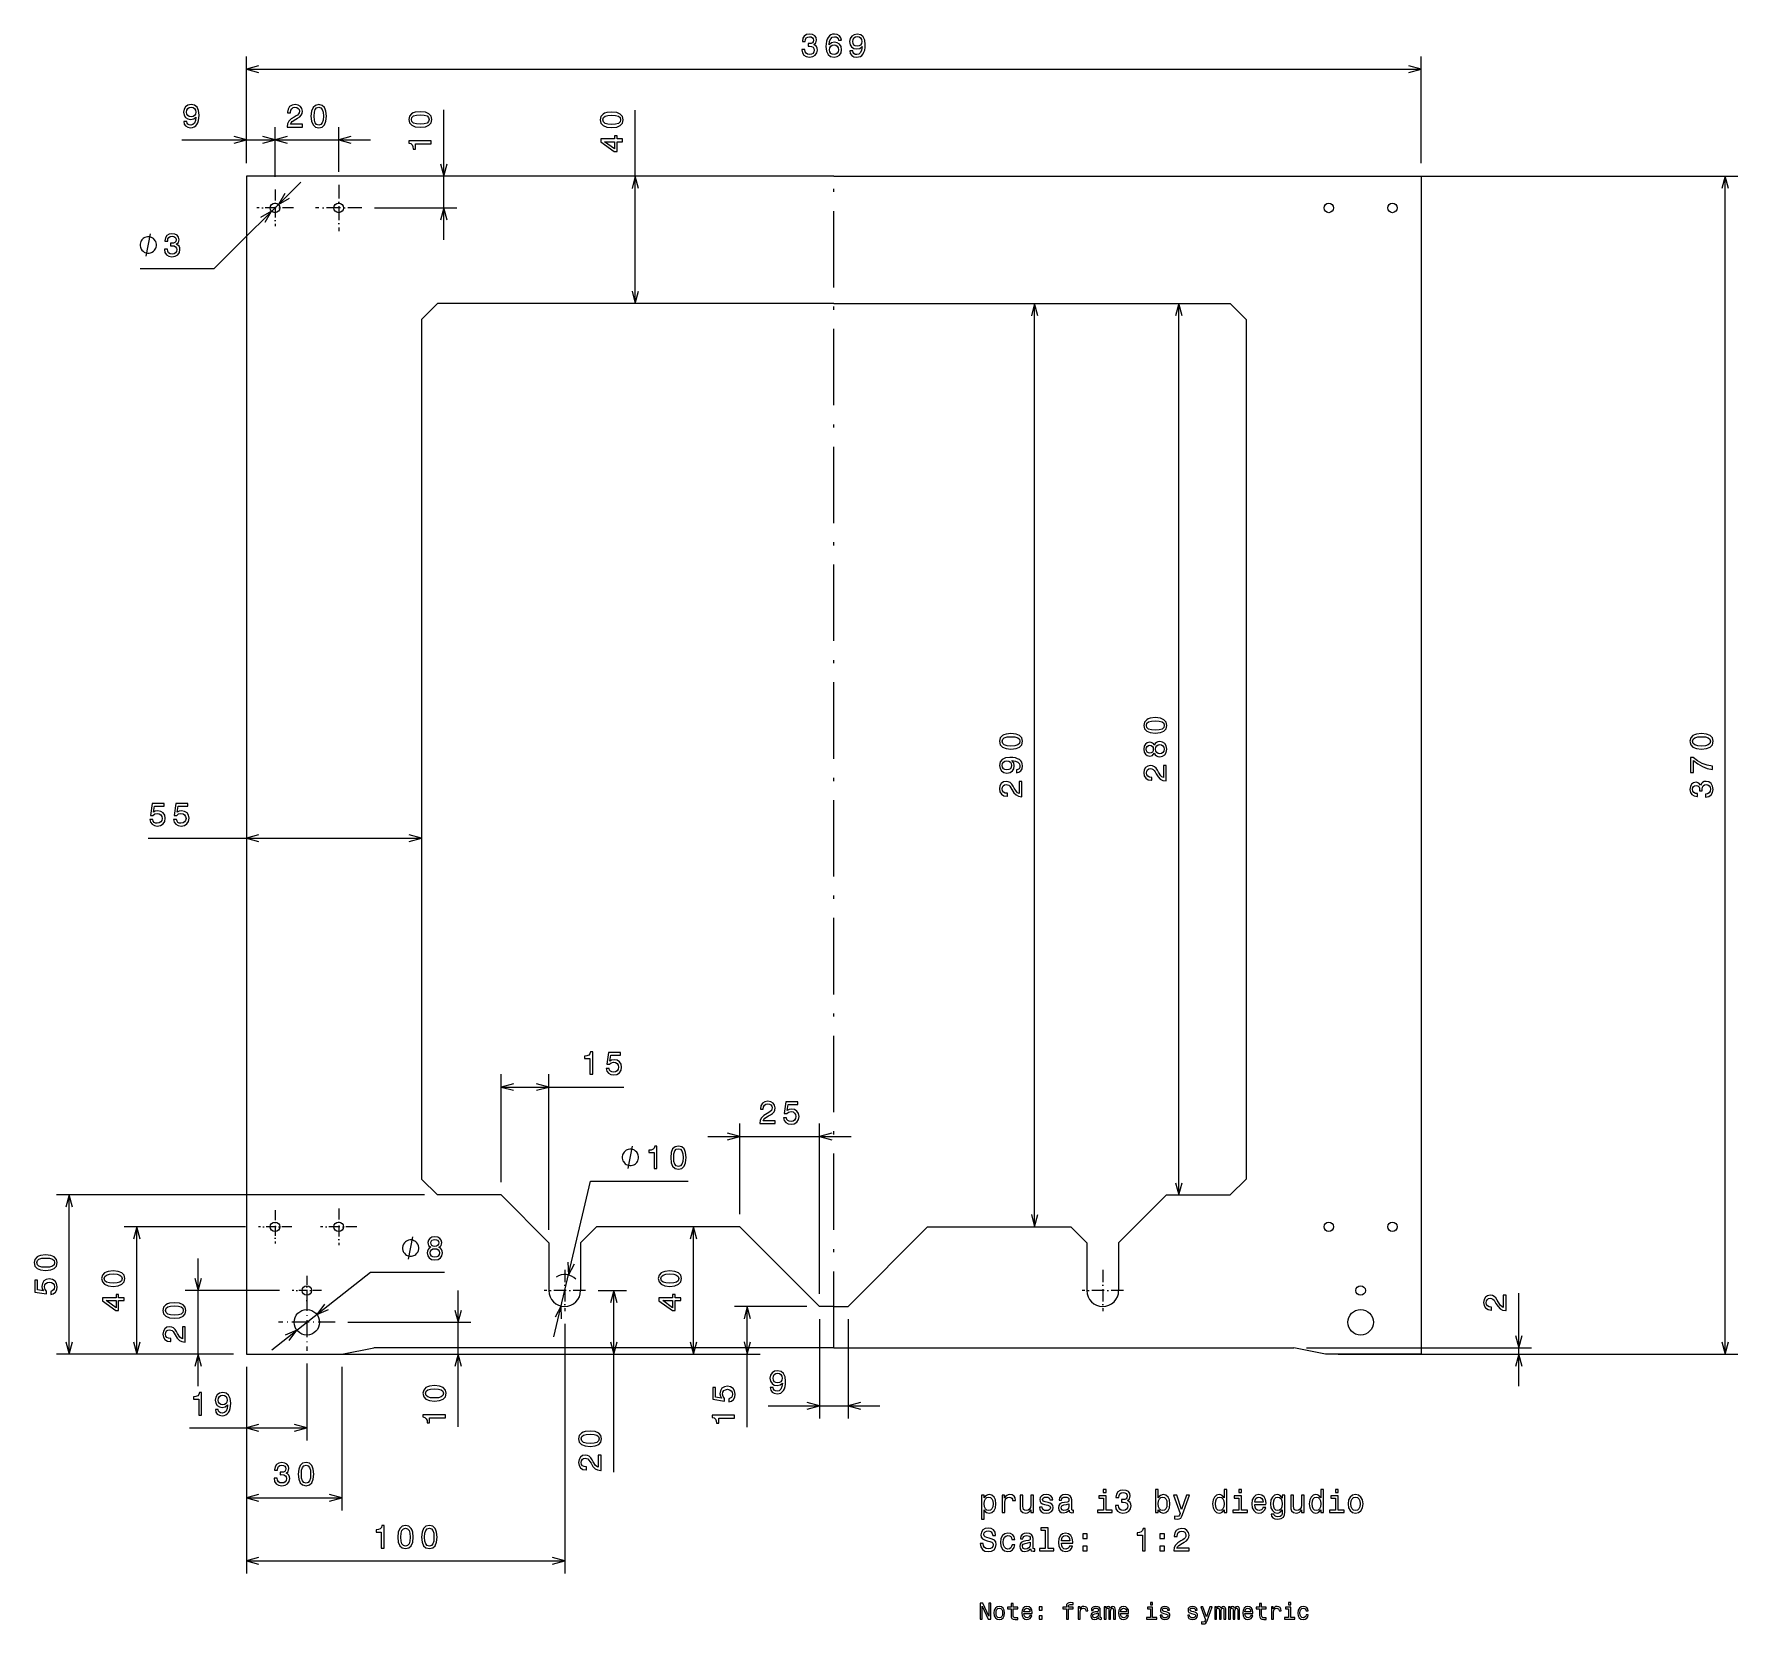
# Model space of a CAD drawing. Extents: x 84 to 352, y 14 to 263.
import ezdxf

# ---------------------------------------------------------------- set-up
doc = ezdxf.new("R2010")
doc.units = 0
doc.linetypes.add('DASHDOT', pattern=[18.5, 12, -3, 0.5, -3])
doc.layers.get('0').update_dxf_attribs({"linetype": 'CONTINUOUS'})

msp = doc.modelspace()

# ---------------------------------------------------------------- linework, layer by layer
at = {"color": 7, "ltscale": 0.419198}
for p, q in [((117.75, 243), (117.75, 259.77)), ((302.25, 243), (302.25, 259.77))]:
    msp.add_line(p, q, dxfattribs=at)
at = {"color": 7}
for p, q in [((117.75, 257.77), (302.25, 257.77)), ((148.78, 231), (148.78, 251.41)), ((210, 241), (117.75, 241)), ((117.75, 241), (117.75, 56)), ((210, 241), (302.25, 241)), ((289.25, 241), (352.01, 241)), ((302.25, 241), (302.25, 56)), ((350.01, 56), (350.01, 241)), ((210, 221), (147.75, 221)), ((210, 221), (272.25, 221)), ((241.55, 76), (241.55, 221)), ((264.21, 81), (264.21, 221)), ((145.25, 218.5), (145.25, 83.5)), ((274.75, 218.5), (274.75, 83.5)), ((102.31, 137.02), (145.25, 137.02)), ((165.25, 75.5), (165.25, 99.95)), ((207.75, 65.5), (207.75, 92.2)), ((190.25, 90.2), (212.75, 90.2)), ((166.03, 58.7), (171.78, 83.16)), ((145.75, 81), (87.93, 81)), ((89.93, 56), (89.93, 81)), ((195.25, 76), (172.75, 76)), ((224.75, 76), (247.25, 76)), ((151.01, 44.59), (151.01, 66)), ((175.45, 37.46), (175.45, 66)), ((167.75, 60.75), (167.75, 21.56)), ((210, 57), (137.75, 57)), ((210, 57), (282.25, 57)), ((284.25, 57), (319.59, 57)), ((115.75, 56), (87.93, 56)), ((117.75, 54), (117.75, 31.45)), ((117.75, 54), (117.75, 21.56)), ((119.75, 56), (153.01, 56)), ((132.75, 54), (132.75, 31.45)), ((134.75, 56), (177.45, 56)), ((134.75, 56), (198.42, 56)), ((134.75, 56), (189.97, 56)), ((289.25, 56), (352.01, 56)), ((117.75, 23.56), (167.75, 23.56))]:
    msp.add_line(p, q, dxfattribs=at)
at = {"color": 230}
msp.add_line((178.83, 221), (178.83, 251.35), dxfattribs=at)
at = {"color": 7, "ltscale": 0.491104}
msp.add_line((107.61, 246.69), (127.25, 246.69), dxfattribs=at)
at = {"color": 7, "ltscale": 0.499998}
msp.add_line((117.25, 246.69), (137.25, 246.69), dxfattribs=at)
at = {"color": 7, "ltscale": 0.142364}
msp.add_line((117.75, 243), (117.75, 248.69), dxfattribs=at)
at = {"color": 7, "ltscale": 0.195451}
msp.add_line((122.25, 240.88), (122.25, 248.69), dxfattribs=at)
msp.add_line((122.25, 240.88), (122.25, 248.69), dxfattribs=at)
at = {"color": 7, "ltscale": 0.176475}
msp.add_line((132.25, 241.64), (132.25, 248.69), dxfattribs=at)
at = {"color": 7, "linetype": 'DASHDOT'}
msp.add_line((210, 57), (210, 241), dxfattribs=at)
at = {"color": 7, "ltscale": 0.482448}
msp.add_line((112.66, 226.43), (126.32, 240.06), dxfattribs=at)
at = {"color": 7, "linetype": 'DASHDOT', "ltscale": 0.143826}
msp.add_line((122.25, 238.88), (122.25, 233.12), dxfattribs=at)
at = {"color": 7, "linetype": 'DASHDOT', "ltscale": 0.181778}
for p, q in [((132.25, 239.64), (132.25, 232.36)), ((135.89, 236), (128.61, 236))]:
    msp.add_line(p, q, dxfattribs=at)
at = {"color": 7, "linetype": 'DASHDOT', "ltscale": 0.143825}
msp.add_line((125.13, 236), (119.37, 236), dxfattribs=at)
at = {"color": 7, "ltscale": 0.322361}
msp.add_line((137.89, 236), (150.78, 236), dxfattribs=at)
at = {"color": 7, "ltscale": 0.290067}
for p, q in [((112.66, 226.43), (101.06, 226.43)), ((137.27, 68.9), (148.87, 68.9))]:
    msp.add_line(p, q, dxfattribs=at)
at = {"color": 7, "ltscale": 0.088388}
for p, q in [((145.25, 218.5), (147.75, 221)), ((274.75, 218.5), (272.25, 221)), ((147.75, 81), (145.25, 83.5)), ((272.25, 81), (274.75, 83.5)), ((170.25, 73.5), (172.75, 76)), ((249.75, 73.5), (247.25, 76))]:
    msp.add_line(p, q, dxfattribs=at)
at = {"color": 7, "ltscale": 0.420083}
for p, q in [((226.75, 221), (243.55, 221)), ((226.75, 76), (243.55, 76))]:
    msp.add_line(p, q, dxfattribs=at)
at = {"color": 7, "ltscale": 0.423739}
msp.add_line((157.75, 83), (157.75, 99.95), dxfattribs=at)
at = {"color": 7, "ltscale": 0.481799}
msp.add_line((157.75, 97.95), (177.02, 97.95), dxfattribs=at)
at = {"color": 7, "ltscale": 0.354949}
msp.add_line((195.25, 78), (195.25, 92.2), dxfattribs=at)
at = {"color": 7, "ltscale": 0.383468}
msp.add_line((171.78, 83.16), (187.12, 83.16), dxfattribs=at)
at = {"color": 7, "ltscale": 0.249999}
for p, q in [((157.75, 81), (147.75, 81)), ((262.25, 81), (272.25, 81))]:
    msp.add_line(p, q, dxfattribs=at)
at = {"color": 7, "ltscale": 0.265165}
for p, q in [((157.75, 81), (165.25, 73.5)), ((262.25, 81), (254.75, 73.5))]:
    msp.add_line(p, q, dxfattribs=at)
at = {"color": 7, "linetype": 'DASHDOT', "ltscale": 0.131209}
for p, q in [((122.25, 78.62), (122.25, 73.38)), ((124.87, 76), (119.63, 76))]:
    msp.add_line(p, q, dxfattribs=at)
at = {"color": 7, "linetype": 'DASHDOT', "ltscale": 0.143738}
for p, q in [((132.25, 78.87), (132.25, 73.13)), ((135.12, 76), (129.38, 76))]:
    msp.add_line(p, q, dxfattribs=at)
at = {"color": 7, "ltscale": 0.476903}
msp.add_line((117.63, 76), (98.55, 76), dxfattribs=at)
at = {"color": 7, "ltscale": 0.499999}
for p, q in [((100.55, 56), (100.55, 76)), ((187.97, 56), (187.97, 76)), ((110.16, 51), (110.16, 71))]:
    msp.add_line(p, q, dxfattribs=at)
at = {"color": 7, "ltscale": 0.441941}
for p, q in [((195.25, 76), (207.75, 63.5)), ((224.75, 76), (212.25, 63.5))]:
    msp.add_line(p, q, dxfattribs=at)
at = {"color": 7, "ltscale": 0.187499}
for p, q in [((165.25, 73.5), (165.25, 66)), ((254.75, 73.5), (254.75, 66))]:
    msp.add_line(p, q, dxfattribs=at)
at = {"color": 7, "ltscale": 0.1875}
for p, q in [((170.25, 73.5), (170.25, 66)), ((249.75, 73.5), (249.75, 66))]:
    msp.add_line(p, q, dxfattribs=at)
at = {"color": 7, "ltscale": 0.493941}
msp.add_line((121.75, 56.66), (137.27, 68.9), dxfattribs=at)
at = {"color": 7, "linetype": 'DASHDOT', "ltscale": 0.114717}
for p, q in [((127.25, 68.29), (127.25, 63.71)), ((129.54, 66), (124.96, 66))]:
    msp.add_line(p, q, dxfattribs=at)
at = {"color": 7, "linetype": 'DASHDOT', "ltscale": 0.1625}
for p, q in [((167.75, 69.25), (167.75, 62.75)), ((252.25, 69.25), (252.25, 62.75)), ((171, 66), (164.5, 66)), ((255.5, 66), (249, 66))]:
    msp.add_line(p, q, dxfattribs=at)
at = {"color": 7, "ltscale": 0.36987}
msp.add_line((122.96, 66), (108.16, 66), dxfattribs=at)
at = {"color": 7, "linetype": 'DASHDOT', "ltscale": 0.222767}
for p, q in [((127.25, 65.46), (127.25, 56.54)), ((131.71, 61), (122.79, 61))]:
    msp.add_line(p, q, dxfattribs=at)
at = {"color": 7, "ltscale": 0.111219}
msp.add_line((173, 66), (177.45, 66), dxfattribs=at)
at = {"color": 7, "ltscale": 0.364954}
msp.add_line((317.59, 51), (317.59, 65.6), dxfattribs=at)
at = {"color": 7, "ltscale": 0.28315}
msp.add_line((205.75, 63.5), (194.42, 63.5), dxfattribs=at)
at = {"color": 7, "ltscale": 0.474378}
msp.add_line((196.42, 44.52), (196.42, 63.5), dxfattribs=at)
at = {"color": 7, "ltscale": 0.056251}
for q in [(207.75, 63.5), (212.25, 63.5)]:
    msp.add_line((210, 63.5), q, dxfattribs=at)
at = {"color": 7, "ltscale": 0.482652}
msp.add_line((133.71, 61), (153.01, 61), dxfattribs=at)
at = {"color": 7, "ltscale": 0.390543}
for p, q in [((207.75, 61.5), (207.75, 45.88)), ((212.25, 61.5), (212.25, 45.88))]:
    msp.add_line(p, q, dxfattribs=at)
at = {"color": 7, "ltscale": 0.127475}
for p, q in [((132.75, 56), (137.75, 57)), ((287.25, 56), (282.25, 57))]:
    msp.add_line(p, q, dxfattribs=at)
at = {"color": 7, "ltscale": 0.430008}
msp.add_line((115.75, 56), (98.55, 56), dxfattribs=at)
at = {"color": 7, "ltscale": 0.189729}
msp.add_line((115.75, 56), (108.16, 56), dxfattribs=at)
at = {"color": 7, "ltscale": 0.375}
for p, q in [((117.75, 56), (132.75, 56)), ((302.25, 56), (287.25, 56)), ((117.75, 33.45), (132.75, 33.45))]:
    msp.add_line(p, q, dxfattribs=at)
at = {"color": 7, "ltscale": 0.288997}
msp.add_line((117.75, 54), (117.75, 42.44), dxfattribs=at)
at = {"color": 7, "ltscale": 0.302615}
msp.add_line((127.25, 54.54), (127.25, 42.44), dxfattribs=at)
at = {"color": 7, "ltscale": 0.383457}
msp.add_line((304.25, 56), (319.59, 56), dxfattribs=at)
at = {"color": 7, "ltscale": 0.438402}
msp.add_line((199.71, 47.88), (217.25, 47.88), dxfattribs=at)
at = {"color": 7, "ltscale": 0.460394}
msp.add_line((108.83, 44.44), (127.25, 44.44), dxfattribs=at)
at = {"color": 7}
for points in [[(204.99, 260.87), (204.99, 260.83), (205.07, 260.35), (205.31, 259.98), (205.68, 259.75), (206.18, 259.67), (206.7, 259.75), (207.1, 259.97), (207.35, 260.33), (207.44, 260.78), (207.4, 261.08), (207.29, 261.32), (207.11, 261.51), (206.86, 261.64), (207.19, 261.92), (207.31, 262.35), (207.23, 262.74), (207.02, 263.04), (206.66, 263.23), (206.18, 263.29), (205.72, 263.21), (205.38, 262.99), (205.15, 262.64), (205.07, 262.17), (205.07, 262.13), (205.52, 262.13), (205.56, 262.46), (205.69, 262.69), (205.91, 262.83), (206.2, 262.88), (206.47, 262.84), (206.66, 262.73), (206.77, 262.56), (206.82, 262.33), (206.77, 262.08), (206.65, 261.92), (206.44, 261.82), (206.15, 261.79), (205.96, 261.79), (205.96, 261.39), (206.2, 261.4), (206.52, 261.36), (206.76, 261.24), (206.9, 261.04), (206.95, 260.78), (206.89, 260.49), (206.75, 260.27), (206.52, 260.14), (206.21, 260.09), (205.89, 260.14), (205.66, 260.29), (205.51, 260.53), (205.46, 260.87)], [(211.21, 262.32), (211.11, 262.73), (210.89, 263.04), (210.55, 263.23), (210.11, 263.29), (209.81, 263.26), (209.55, 263.16), (209.32, 263.01), (209.13, 262.78), (208.98, 262.51), (208.87, 262.17), (208.8, 261.77), (208.78, 261.32), (208.86, 260.61), (209.11, 260.09), (209.51, 259.77), (210.05, 259.67), (210.54, 259.76), (210.91, 259.99), (211.15, 260.37), (211.24, 260.84), (211.15, 261.32), (210.92, 261.69), (210.56, 261.92), (210.12, 262), (209.64, 261.9), (209.28, 261.61), (209.36, 262.17), (209.52, 262.57), (209.77, 262.8), (210.11, 262.88), (210.36, 262.84), (210.55, 262.74), (210.68, 262.56), (210.75, 262.32)], [(212.53, 260.64), (212.6, 260.24), (212.82, 259.93), (213.16, 259.74), (213.61, 259.67), (213.91, 259.7), (214.18, 259.79), (214.41, 259.95), (214.6, 260.17), (214.75, 260.45), (214.86, 260.79), (214.93, 261.19), (214.95, 261.64), (214.87, 262.35), (214.62, 262.87), (214.23, 263.18), (213.69, 263.29), (213.19, 263.2), (212.82, 262.96), (212.58, 262.59), (212.5, 262.12), (212.58, 261.63), (212.81, 261.27), (213.17, 261.03), (213.61, 260.96), (214.09, 261.05), (214.45, 261.35), (214.37, 260.79), (214.21, 260.39), (213.96, 260.15), (213.62, 260.08), (213.36, 260.11), (213.17, 260.22), (213.04, 260.4), (212.99, 260.64)], [(212.98, 262.12), (213.04, 262.44), (213.18, 262.68), (213.4, 262.84), (213.69, 262.89), (213.98, 262.84), (214.21, 262.68), (214.35, 262.44), (214.41, 262.13), (214.35, 261.81), (214.21, 261.57), (213.98, 261.43), (213.67, 261.38), (213.39, 261.43), (213.18, 261.57), (213.04, 261.81)], [(210.75, 260.84), (210.7, 260.52), (210.55, 260.28), (210.33, 260.12), (210.05, 260.07), (209.75, 260.12), (209.52, 260.27), (209.37, 260.51), (209.33, 260.83), (209.38, 261.14), (209.52, 261.38), (209.75, 261.53), (210.07, 261.59), (210.34, 261.53), (210.55, 261.39), (210.7, 261.15)], [(107.91, 249.56), (107.99, 249.16), (108.21, 248.86), (108.55, 248.66), (109, 248.59), (109.3, 248.63), (109.57, 248.72), (109.79, 248.88), (109.99, 249.1), (110.14, 249.38), (110.25, 249.72), (110.31, 250.11), (110.34, 250.57), (110.25, 251.28), (110.01, 251.8), (109.61, 252.11), (109.07, 252.22), (108.58, 252.13), (108.21, 251.89), (107.96, 251.51), (107.88, 251.04), (107.96, 250.56), (108.2, 250.19), (108.55, 249.96), (109, 249.88), (109.48, 249.98), (109.83, 250.27), (109.75, 249.71), (109.59, 249.31), (109.35, 249.08), (109.01, 249), (108.75, 249.04), (108.55, 249.15), (108.43, 249.32), (108.38, 249.56)], [(108.37, 251.05), (108.42, 251.36), (108.56, 251.61), (108.79, 251.77), (109.07, 251.82), (109.37, 251.77), (109.6, 251.61), (109.74, 251.37), (109.79, 251.05), (109.74, 250.74), (109.6, 250.5), (109.37, 250.35), (109.06, 250.3), (108.78, 250.35), (108.56, 250.5), (108.42, 250.73)], [(124.15, 248.69), (126.56, 248.69), (126.56, 249.13), (124.66, 249.13), (124.76, 249.37), (124.94, 249.56), (125.5, 249.92), (125.8, 250.07), (126.13, 250.29), (126.37, 250.54), (126.51, 250.84), (126.56, 251.18), (126.47, 251.6), (126.23, 251.93), (125.87, 252.14), (125.4, 252.22), (124.92, 252.13), (124.55, 251.9), (124.31, 251.52), (124.23, 251.02), (124.23, 250.95), (124.69, 250.95), (124.69, 250.99), (124.74, 251.33), (124.87, 251.58), (125.09, 251.75), (125.38, 251.8), (125.67, 251.75), (125.89, 251.62), (126.03, 251.43), (126.08, 251.18), (126.04, 250.95), (125.95, 250.75), (125.79, 250.58), (125.56, 250.43), (125.27, 250.27), (124.77, 249.96), (124.42, 249.62), (124.22, 249.22), (124.15, 248.71)], [(127.9, 250.4), (127.98, 249.61), (128.22, 249.05), (128.59, 248.7), (129.12, 248.59), (129.64, 248.7), (130.02, 249.05), (130.25, 249.61), (130.33, 250.4), (130.25, 251.19), (130.15, 251.5), (130.02, 251.76), (129.64, 252.1), (129.12, 252.22), (128.59, 252.1), (128.22, 251.76), (127.98, 251.19)], [(128.39, 250.4), (128.43, 251.01), (128.55, 251.45), (128.78, 251.71), (129.12, 251.8), (129.45, 251.71), (129.68, 251.45), (129.8, 251.01), (129.84, 250.4), (129.8, 249.79), (129.68, 249.35), (129.45, 249.09), (129.12, 249.01), (128.78, 249.09), (128.55, 249.35), (128.43, 249.79)], [(145.07, 248.67), (145.86, 248.75), (146.43, 248.99), (146.77, 249.36), (146.88, 249.89), (146.77, 250.41), (146.43, 250.79), (145.86, 251.02), (145.07, 251.1), (144.28, 251.02), (143.97, 250.92), (143.71, 250.79), (143.37, 250.41), (143.25, 249.89), (143.37, 249.36), (143.72, 248.99), (144.28, 248.75)], [(145.07, 249.16), (144.46, 249.2), (144.02, 249.32), (143.76, 249.55), (143.67, 249.89), (143.76, 250.22), (144.02, 250.45), (144.46, 250.57), (145.07, 250.61), (145.69, 250.57), (146.12, 250.45), (146.38, 250.22), (146.47, 249.89), (146.38, 249.55), (146.12, 249.32), (145.69, 249.2)], [(146.78, 246.06), (146.78, 246.52), (143.25, 246.52), (143.25, 246.18), (143.56, 246.09), (143.77, 245.9), (143.89, 245.63), (143.93, 245.24), (144.29, 245.24), (144.29, 246.06)], [(103.63, 230.18), (103.63, 230.3), (103.57, 230.53), (103.51, 230.7), (103.45, 230.82), (103.33, 231), (103.16, 231.17), (102.98, 231.29), (102.87, 231.35), (102.69, 231.4), (102.46, 231.46), (102.34, 231.46), (102.23, 231.46), (101.99, 231.4), (101.82, 231.35), (101.7, 231.29), (101.53, 231.17), (101.35, 231), (101.23, 230.82), (101.18, 230.7), (101.12, 230.53), (101.06, 230.3), (101.06, 230.18), (101.06, 230.06), (101.12, 229.83), (101.18, 229.65), (101.23, 229.54), (101.35, 229.36), (101.53, 229.19), (101.7, 229.07), (101.82, 229.01), (101.99, 228.95), (102.23, 228.9), (102.34, 228.9), (102.46, 228.9), (102.69, 228.95), (102.87, 229.01), (102.98, 229.07), (103.16, 229.19), (103.33, 229.36), (103.45, 229.54), (103.51, 229.65), (103.57, 229.83), (103.63, 230.06)], [(104.87, 229.53), (104.87, 229.49), (104.95, 229.01), (105.19, 228.65), (105.56, 228.41), (106.06, 228.33), (106.58, 228.41), (106.98, 228.64), (107.23, 228.99), (107.32, 229.44), (107.28, 229.74), (107.17, 229.98), (106.99, 230.17), (106.74, 230.3), (107.07, 230.58), (107.19, 231.01), (107.11, 231.4), (106.9, 231.7), (106.54, 231.89), (106.06, 231.95), (105.6, 231.87), (105.26, 231.65), (105.03, 231.3), (104.95, 230.83), (104.95, 230.79), (105.4, 230.79), (105.44, 231.12), (105.57, 231.35), (105.79, 231.49), (106.08, 231.54), (106.35, 231.5), (106.54, 231.39), (106.65, 231.22), (106.7, 230.99), (106.65, 230.74), (106.53, 230.58), (106.32, 230.48), (106.03, 230.45), (105.84, 230.45), (105.84, 230.05), (106.08, 230.06), (106.4, 230.02), (106.64, 229.9), (106.78, 229.7), (106.83, 229.44), (106.77, 229.15), (106.63, 228.93), (106.4, 228.8), (106.09, 228.75), (105.77, 228.8), (105.54, 228.95), (105.39, 229.2), (105.34, 229.53)], [(260.5, 153.52), (261.3, 153.6), (261.86, 153.83), (262.2, 154.21), (262.31, 154.74), (262.2, 155.26), (261.86, 155.63), (261.3, 155.87), (260.5, 155.95), (259.72, 155.87), (259.4, 155.77), (259.15, 155.63), (258.8, 155.26), (258.69, 154.74), (258.8, 154.21), (259.15, 153.83), (259.72, 153.6)], [(260.5, 154), (259.89, 154.05), (259.46, 154.17), (259.2, 154.4), (259.11, 154.74), (259.2, 155.07), (259.46, 155.3), (259.89, 155.42), (260.5, 155.46), (261.12, 155.42), (261.56, 155.3), (261.82, 155.07), (261.9, 154.74), (261.82, 154.4), (261.56, 154.17), (261.12, 154.05)], [(237.84, 151.02), (238.64, 151.1), (239.2, 151.33), (239.54, 151.71), (239.65, 152.24), (239.54, 152.76), (239.2, 153.13), (238.64, 153.37), (237.84, 153.45), (237.06, 153.37), (236.74, 153.27), (236.49, 153.13), (236.14, 152.76), (236.03, 152.24), (236.14, 151.71), (236.49, 151.33), (237.06, 151.1)], [(237.84, 151.5), (237.23, 151.55), (236.79, 151.67), (236.54, 151.9), (236.45, 152.24), (236.54, 152.57), (236.79, 152.8), (237.23, 152.92), (237.84, 152.96), (238.46, 152.92), (238.9, 152.8), (239.15, 152.57), (239.24, 152.24), (239.15, 151.9), (238.9, 151.67), (238.46, 151.55)], [(346.3, 151.02), (347.09, 151.1), (347.66, 151.33), (348, 151.71), (348.11, 152.24), (348, 152.76), (347.66, 153.13), (347.09, 153.37), (346.3, 153.45), (345.51, 153.37), (345.2, 153.27), (344.94, 153.13), (344.6, 152.76), (344.48, 152.24), (344.6, 151.71), (344.95, 151.33), (345.51, 151.1)], [(346.3, 151.5), (345.69, 151.55), (345.25, 151.67), (344.99, 151.9), (344.9, 152.24), (344.99, 152.57), (345.25, 152.8), (345.69, 152.92), (346.3, 152.96), (346.91, 152.92), (347.35, 152.8), (347.61, 152.57), (347.7, 152.24), (347.61, 151.9), (347.35, 151.67), (346.91, 151.55)], [(260.33, 150.37), (260.47, 150.12), (260.67, 149.94), (260.91, 149.83), (261.21, 149.79), (261.66, 149.88), (262.01, 150.11), (262.23, 150.49), (262.31, 151), (262.23, 151.51), (262.01, 151.89), (261.66, 152.12), (261.21, 152.21), (260.91, 152.16), (260.67, 152.06), (260.47, 151.88), (260.33, 151.63), (260.21, 151.83), (260.04, 151.97), (259.84, 152.05), (259.59, 152.08), (259.23, 152), (258.95, 151.79), (258.76, 151.45), (258.69, 151), (258.76, 150.55), (258.95, 150.2), (259.23, 149.99), (259.59, 149.91), (259.84, 149.94), (260.04, 150.02)], [(259.63, 150.39), (259.41, 150.43), (259.24, 150.55), (259.13, 150.74), (259.09, 151), (259.13, 151.25), (259.24, 151.44), (259.41, 151.56), (259.63, 151.61), (259.86, 151.56), (260.04, 151.44), (260.15, 151.25), (260.19, 151), (260.15, 150.74), (260.04, 150.55), (259.86, 150.43)], [(261.2, 150.28), (260.93, 150.32), (260.73, 150.47), (260.6, 150.7), (260.55, 151), (260.6, 151.3), (260.73, 151.52), (260.93, 151.67), (261.2, 151.72), (261.49, 151.67), (261.7, 151.52), (261.85, 151.3), (261.89, 151), (261.85, 150.7), (261.7, 150.47), (261.49, 150.32)], [(238.69, 147.29), (239.08, 147.37), (239.39, 147.58), (239.58, 147.93), (239.65, 148.38), (239.62, 148.68), (239.53, 148.94), (239.37, 149.17), (239.15, 149.36), (238.87, 149.51), (238.53, 149.62), (238.14, 149.69), (237.68, 149.72), (236.97, 149.63), (236.45, 149.38), (236.14, 148.99), (236.03, 148.45), (236.12, 147.96), (236.36, 147.58), (236.73, 147.34), (237.2, 147.26), (237.69, 147.34), (238.06, 147.58), (238.29, 147.93), (238.36, 148.38), (238.27, 148.85), (237.97, 149.21), (238.53, 149.13), (238.93, 148.97), (239.17, 148.72), (239.25, 148.38), (239.21, 148.12), (239.1, 147.93), (238.92, 147.8), (238.69, 147.75)], [(237.2, 147.75), (236.89, 147.8), (236.64, 147.94), (236.48, 148.16), (236.43, 148.45), (236.48, 148.75), (236.64, 148.97), (236.88, 149.12), (237.19, 149.17), (237.51, 149.12), (237.75, 148.97), (237.89, 148.74), (237.94, 148.43), (237.89, 148.16), (237.75, 147.94), (237.52, 147.8)], [(262.21, 146.03), (262.21, 148.44), (261.78, 148.44), (261.78, 146.54), (261.54, 146.64), (261.35, 146.83), (260.99, 147.38), (260.84, 147.68), (260.62, 148.02), (260.37, 148.25), (260.07, 148.39), (259.73, 148.44), (259.31, 148.35), (258.98, 148.12), (258.76, 147.75), (258.69, 147.28), (258.77, 146.8), (259.01, 146.43), (259.39, 146.19), (259.89, 146.11), (259.96, 146.11), (259.96, 146.57), (259.92, 146.57), (259.58, 146.62), (259.32, 146.75), (259.16, 146.97), (259.11, 147.26), (259.16, 147.55), (259.28, 147.77), (259.48, 147.91), (259.73, 147.96), (259.96, 147.92), (260.16, 147.83), (260.33, 147.67), (260.48, 147.45), (260.64, 147.15), (260.95, 146.65), (261.29, 146.31), (261.69, 146.1), (262.2, 146.03)], [(348.01, 147.8), (348.01, 148.31), (347.18, 148.47), (346.4, 148.77), (345.68, 149.18), (345, 149.72), (344.58, 149.72), (344.58, 147.32), (345.04, 147.32), (345.04, 149.24), (345.72, 148.68), (346.44, 148.26), (347.19, 147.97)], [(239.55, 143.53), (239.55, 145.94), (239.12, 145.94), (239.12, 144.04), (238.88, 144.14), (238.69, 144.33), (238.33, 144.88), (238.18, 145.18), (237.96, 145.52), (237.71, 145.75), (237.41, 145.89), (237.07, 145.94), (236.65, 145.85), (236.32, 145.62), (236.1, 145.25), (236.03, 144.78), (236.11, 144.3), (236.35, 143.93), (236.73, 143.69), (237.23, 143.61), (237.3, 143.61), (237.3, 144.07), (237.26, 144.07), (236.92, 144.12), (236.66, 144.25), (236.5, 144.47), (236.45, 144.76), (236.5, 145.05), (236.62, 145.27), (236.82, 145.41), (237.07, 145.46), (237.3, 145.42), (237.5, 145.33), (237.67, 145.17), (237.82, 144.95), (237.98, 144.65), (238.29, 144.15), (238.63, 143.81), (239.03, 143.6), (239.54, 143.53)], [(346.91, 143.49), (346.94, 143.49), (347.43, 143.57), (347.79, 143.81), (348.02, 144.18), (348.11, 144.68), (348.02, 145.2), (347.8, 145.6), (347.45, 145.85), (347, 145.94), (346.7, 145.9), (346.46, 145.79), (346.27, 145.61), (346.13, 145.36), (345.86, 145.69), (345.43, 145.81), (345.03, 145.73), (344.74, 145.52), (344.55, 145.16), (344.48, 144.68), (344.56, 144.22), (344.79, 143.88), (345.14, 143.65), (345.61, 143.57), (345.64, 143.57), (345.64, 144.02), (345.32, 144.06), (345.09, 144.19), (344.95, 144.41), (344.9, 144.7), (344.94, 144.97), (345.04, 145.16), (345.21, 145.27), (345.45, 145.32), (345.69, 145.27), (345.86, 145.15), (345.96, 144.94), (345.99, 144.65), (345.99, 144.46), (346.38, 144.46), (346.37, 144.7), (346.42, 145.02), (346.54, 145.26), (346.74, 145.4), (347, 145.45), (347.29, 145.39), (347.5, 145.25), (347.64, 145.02), (347.69, 144.71), (347.64, 144.39), (347.48, 144.16), (347.24, 144.01), (346.91, 143.96)], [(102.58, 139.94), (102.69, 139.52), (102.94, 139.2), (103.3, 139), (103.76, 138.92), (104.27, 139.01), (104.67, 139.26), (104.92, 139.65), (105.02, 140.16), (104.93, 140.63), (104.69, 141), (104.31, 141.23), (103.82, 141.32), (103.45, 141.26), (103.15, 141.09), (103.3, 142.04), (104.83, 142.04), (104.83, 142.45), (102.96, 142.45), (102.68, 140.59), (103.08, 140.59), (103.38, 140.83), (103.75, 140.92), (104.07, 140.86), (104.32, 140.7), (104.48, 140.45), (104.53, 140.13), (104.48, 139.82), (104.31, 139.57), (104.07, 139.41), (103.75, 139.36), (103.48, 139.39), (103.27, 139.51), (103.12, 139.69), (103.05, 139.94)], [(106.31, 139.94), (106.43, 139.52), (106.67, 139.2), (107.04, 139), (107.5, 138.92), (108.01, 139.01), (108.41, 139.26), (108.66, 139.65), (108.76, 140.16), (108.67, 140.63), (108.43, 141), (108.05, 141.23), (107.56, 141.32), (107.18, 141.26), (106.89, 141.09), (107.03, 142.04), (108.56, 142.04), (108.56, 142.45), (106.69, 142.45), (106.42, 140.59), (106.82, 140.59), (107.11, 140.83), (107.48, 140.92), (107.81, 140.86), (108.05, 140.7), (108.21, 140.45), (108.27, 140.13), (108.21, 139.82), (108.05, 139.57), (107.8, 139.41), (107.48, 139.36), (107.22, 139.39), (107.01, 139.51), (106.86, 139.69), (106.78, 139.94)], [(171.68, 99.95), (172.14, 99.95), (172.14, 103.47), (171.79, 103.47), (171.7, 103.17), (171.52, 102.96), (171.24, 102.84), (170.86, 102.8), (170.86, 102.44), (171.68, 102.44)], [(174.25, 100.86), (174.36, 100.45), (174.61, 100.13), (174.97, 99.92), (175.44, 99.85), (175.95, 99.94), (176.35, 100.19), (176.6, 100.58), (176.69, 101.08), (176.61, 101.55), (176.37, 101.92), (175.99, 102.16), (175.5, 102.24), (175.12, 102.18), (174.83, 102.02), (174.97, 102.96), (176.5, 102.96), (176.5, 103.37), (174.63, 103.37), (174.35, 101.52), (174.76, 101.52), (175.05, 101.76), (175.42, 101.84), (175.75, 101.79), (175.99, 101.62), (176.15, 101.38), (176.2, 101.06), (176.15, 100.74), (175.99, 100.49), (175.74, 100.34), (175.42, 100.28), (175.16, 100.32), (174.95, 100.43), (174.8, 100.62), (174.72, 100.86)], [(198.4, 92.2), (200.81, 92.2), (200.81, 92.63), (198.91, 92.63), (199.01, 92.87), (199.19, 93.07), (199.75, 93.42), (200.05, 93.57), (200.38, 93.79), (200.62, 94.04), (200.76, 94.34), (200.81, 94.68), (200.72, 95.1), (200.48, 95.44), (200.12, 95.65), (199.65, 95.72), (199.17, 95.64), (198.8, 95.4), (198.56, 95.02), (198.48, 94.52), (198.48, 94.45), (198.94, 94.45), (198.94, 94.49), (198.99, 94.84), (199.12, 95.09), (199.34, 95.25), (199.63, 95.3), (199.92, 95.25), (200.14, 95.13), (200.28, 94.93), (200.33, 94.68), (200.29, 94.45), (200.2, 94.26), (200.04, 94.08), (199.81, 93.93), (199.52, 93.77), (199.02, 93.46), (198.67, 93.13), (198.47, 92.72), (198.4, 92.21)], [(202.12, 93.11), (202.23, 92.7), (202.48, 92.37), (202.84, 92.17), (203.3, 92.1), (203.81, 92.19), (204.21, 92.43), (204.46, 92.83), (204.56, 93.33), (204.47, 93.8), (204.23, 94.17), (203.85, 94.41), (203.36, 94.49), (202.98, 94.43), (202.69, 94.27), (202.83, 95.21), (204.37, 95.21), (204.37, 95.62), (202.5, 95.62), (202.22, 93.77), (202.62, 93.77), (202.91, 94), (203.29, 94.09), (203.61, 94.03), (203.86, 93.87), (204.01, 93.63), (204.07, 93.31), (204.01, 92.99), (203.85, 92.74), (203.61, 92.59), (203.29, 92.53), (203.02, 92.57), (202.81, 92.68), (202.66, 92.86), (202.59, 93.11)], [(181.78, 85.16), (182.24, 85.16), (182.24, 88.68), (181.89, 88.68), (181.8, 88.37), (181.62, 88.17), (181.34, 88.05), (180.96, 88.01), (180.96, 87.65), (181.78, 87.65)], [(184.39, 86.87), (184.46, 86.07), (184.7, 85.51), (185.08, 85.17), (185.6, 85.06), (186.12, 85.17), (186.5, 85.51), (186.73, 86.07), (186.81, 86.87), (186.73, 87.65), (186.64, 87.96), (186.5, 88.22), (186.12, 88.57), (185.6, 88.68), (185.08, 88.57), (184.7, 88.22), (184.46, 87.65)], [(179.35, 86.91), (179.35, 87.02), (179.29, 87.26), (179.23, 87.43), (179.17, 87.55), (179.06, 87.72), (178.88, 87.9), (178.71, 88.01), (178.59, 88.07), (178.42, 88.13), (178.18, 88.19), (178.07, 88.19), (177.95, 88.19), (177.72, 88.13), (177.54, 88.07), (177.42, 88.01), (177.25, 87.9), (177.07, 87.72), (176.96, 87.55), (176.9, 87.43), (176.84, 87.26), (176.78, 87.02), (176.78, 86.91), (176.78, 86.79), (176.84, 86.56), (176.9, 86.38), (176.96, 86.26), (177.07, 86.09), (177.25, 85.91), (177.42, 85.8), (177.54, 85.74), (177.72, 85.68), (177.95, 85.62), (178.07, 85.62), (178.18, 85.62), (178.42, 85.68), (178.59, 85.74), (178.71, 85.8), (178.88, 85.91), (179.06, 86.09), (179.17, 86.26), (179.23, 86.38), (179.29, 86.56), (179.35, 86.79)], [(184.87, 86.87), (184.91, 87.48), (185.04, 87.91), (185.27, 88.17), (185.6, 88.26), (185.94, 88.17), (186.16, 87.91), (186.29, 87.48), (186.33, 86.87), (186.29, 86.25), (186.16, 85.81), (185.94, 85.55), (185.6, 85.47), (185.27, 85.55), (185.04, 85.81), (184.91, 86.25)], [(144.83, 72.65), (144.83, 72.77), (144.77, 73), (144.72, 73.18), (144.66, 73.29), (144.54, 73.47), (144.37, 73.64), (144.19, 73.76), (144.07, 73.82), (143.9, 73.88), (143.67, 73.94), (143.55, 73.94), (143.43, 73.94), (143.2, 73.88), (143.02, 73.82), (142.91, 73.76), (142.73, 73.64), (142.56, 73.47), (142.44, 73.29), (142.38, 73.18), (142.32, 73), (142.27, 72.77), (142.27, 72.65), (142.27, 72.54), (142.32, 72.3), (142.38, 72.13), (142.44, 72.01), (142.56, 71.84), (142.73, 71.66), (142.91, 71.54), (143.02, 71.49), (143.2, 71.43), (143.43, 71.37), (143.55, 71.37), (143.67, 71.37), (143.9, 71.43), (144.07, 71.49), (144.19, 71.54), (144.37, 71.66), (144.54, 71.84), (144.66, 72.01), (144.72, 72.13), (144.77, 72.3), (144.83, 72.54)], [(146.72, 72.79), (146.47, 72.65), (146.29, 72.45), (146.18, 72.2), (146.14, 71.91), (146.23, 71.46), (146.46, 71.11), (146.84, 70.89), (147.35, 70.8), (147.86, 70.89), (148.24, 71.11), (148.47, 71.46), (148.56, 71.91), (148.52, 72.2), (148.41, 72.45), (148.23, 72.65), (147.98, 72.79), (148.18, 72.91), (148.32, 73.08), (148.4, 73.28), (148.43, 73.52), (148.35, 73.88), (148.14, 74.17), (147.8, 74.36), (147.35, 74.43), (146.9, 74.36), (146.55, 74.17), (146.34, 73.88), (146.26, 73.52), (146.29, 73.28), (146.37, 73.08)], [(146.63, 71.92), (146.67, 72.18), (146.82, 72.39), (147.05, 72.52), (147.35, 72.56), (147.65, 72.52), (147.87, 72.39), (148.02, 72.18), (148.07, 71.92), (148.02, 71.63), (147.87, 71.41), (147.65, 71.27), (147.35, 71.23), (147.05, 71.27), (146.82, 71.41), (146.67, 71.63)], [(146.74, 73.48), (146.78, 73.71), (146.9, 73.88), (147.09, 73.98), (147.35, 74.02), (147.6, 73.98), (147.79, 73.88), (147.91, 73.71), (147.96, 73.48), (147.91, 73.26), (147.79, 73.08), (147.6, 72.97), (147.35, 72.93), (147.09, 72.97), (146.9, 73.08), (146.78, 73.26)], [(86.22, 69.15), (87.02, 69.23), (87.58, 69.47), (87.92, 69.84), (88.03, 70.37), (87.92, 70.89), (87.58, 71.27), (87.02, 71.5), (86.22, 71.58), (85.44, 71.5), (85.12, 71.4), (84.87, 71.27), (84.52, 70.89), (84.41, 70.37), (84.52, 69.84), (84.87, 69.47), (85.44, 69.23)], [(86.22, 69.64), (85.61, 69.68), (85.18, 69.8), (84.92, 70.03), (84.83, 70.37), (84.92, 70.7), (85.18, 70.93), (85.61, 71.05), (86.22, 71.09), (86.84, 71.05), (87.28, 70.93), (87.54, 70.7), (87.62, 70.37), (87.54, 70.03), (87.28, 69.8), (86.84, 69.68)], [(87.02, 65.38), (87.43, 65.49), (87.76, 65.74), (87.96, 66.1), (88.03, 66.57), (87.94, 67.08), (87.7, 67.47), (87.3, 67.73), (86.8, 67.82), (86.33, 67.74), (85.96, 67.49), (85.72, 67.12), (85.64, 66.63), (85.7, 66.25), (85.87, 65.96), (84.92, 66.1), (84.92, 67.63), (84.51, 67.63), (84.51, 65.76), (86.37, 65.48), (86.37, 65.89), (86.13, 66.18), (86.04, 66.55), (86.1, 66.87), (86.26, 67.12), (86.51, 67.28), (86.82, 67.33), (87.14, 67.28), (87.39, 67.12), (87.55, 66.87), (87.6, 66.55), (87.57, 66.28), (87.45, 66.08), (87.27, 65.93), (87.02, 65.85)], [(96.84, 66.65), (97.63, 66.73), (98.2, 66.97), (98.54, 67.34), (98.65, 67.87), (98.54, 68.39), (98.2, 68.77), (97.63, 69), (96.84, 69.08), (96.05, 69), (95.74, 68.9), (95.48, 68.77), (95.14, 68.39), (95.02, 67.87), (95.14, 67.34), (95.49, 66.97), (96.05, 66.73)], [(96.84, 67.14), (96.23, 67.18), (95.79, 67.3), (95.53, 67.53), (95.44, 67.87), (95.53, 68.2), (95.79, 68.43), (96.23, 68.55), (96.84, 68.59), (97.46, 68.55), (97.89, 68.43), (98.15, 68.2), (98.24, 67.87), (98.15, 67.53), (97.89, 67.3), (97.46, 67.18)], [(184.26, 66.65), (185.06, 66.73), (185.62, 66.97), (185.96, 67.34), (186.08, 67.87), (185.96, 68.39), (185.62, 68.77), (185.06, 69), (184.26, 69.08), (183.48, 69), (183.17, 68.9), (182.91, 68.77), (182.57, 68.39), (182.45, 67.87), (182.57, 67.34), (182.91, 66.97), (183.48, 66.73)], [(184.26, 67.14), (183.65, 67.18), (183.22, 67.3), (182.96, 67.53), (182.87, 67.87), (182.96, 68.2), (183.22, 68.43), (183.65, 68.55), (184.26, 68.59), (184.88, 68.55), (185.32, 68.43), (185.58, 68.2), (185.66, 67.87), (185.58, 67.53), (185.32, 67.3), (184.88, 67.18)], [(98.55, 64.41), (98.55, 64.86), (97.68, 64.86), (97.68, 65.36), (97.28, 65.36), (97.28, 64.86), (95.13, 64.86), (95.13, 64.4), (97.24, 62.87), (97.68, 62.87), (97.68, 64.41)], [(97.28, 63.29), (95.71, 64.41), (97.28, 64.41)], [(185.97, 64.41), (185.97, 64.86), (185.11, 64.86), (185.11, 65.36), (184.7, 65.36), (184.7, 64.86), (182.55, 64.86), (182.55, 64.4), (184.66, 62.87), (185.11, 62.87), (185.11, 64.41)], [(184.7, 63.29), (183.14, 64.41), (184.7, 64.41)], [(315.59, 62.85), (315.59, 65.26), (315.15, 65.26), (315.15, 63.35), (314.92, 63.46), (314.72, 63.64), (314.36, 64.2), (314.21, 64.5), (313.99, 64.83), (313.74, 65.07), (313.44, 65.2), (313.11, 65.26), (312.68, 65.17), (312.35, 64.93), (312.14, 64.57), (312.06, 64.1), (312.15, 63.62), (312.39, 63.25), (312.76, 63.01), (313.26, 62.93), (313.33, 62.93), (313.33, 63.39), (313.29, 63.39), (312.95, 63.43), (312.7, 63.57), (312.54, 63.79), (312.48, 64.08), (312.53, 64.37), (312.66, 64.58), (312.85, 64.73), (313.1, 64.78), (313.33, 64.74), (313.53, 64.64), (313.7, 64.48), (313.85, 64.26), (314.01, 63.96), (314.33, 63.47), (314.66, 63.12), (315.06, 62.92), (315.57, 62.85)], [(106.45, 61.65), (107.24, 61.73), (107.81, 61.97), (108.15, 62.34), (108.26, 62.87), (108.15, 63.39), (107.81, 63.77), (107.24, 64), (106.45, 64.08), (105.66, 64), (105.35, 63.9), (105.09, 63.77), (104.75, 63.39), (104.64, 62.87), (104.75, 62.34), (105.1, 61.97), (105.66, 61.73)], [(106.45, 62.14), (105.84, 62.18), (105.4, 62.3), (105.15, 62.53), (105.05, 62.87), (105.15, 63.2), (105.4, 63.43), (105.84, 63.55), (106.45, 63.59), (107.07, 63.55), (107.51, 63.43), (107.76, 63.2), (107.85, 62.87), (107.76, 62.53), (107.51, 62.3), (107.07, 62.18)], [(108.16, 57.9), (108.16, 60.31), (107.73, 60.31), (107.73, 58.41), (107.49, 58.51), (107.29, 58.69), (106.94, 59.25), (106.78, 59.55), (106.57, 59.88), (106.32, 60.12), (106.02, 60.26), (105.68, 60.31), (105.26, 60.22), (104.92, 59.98), (104.71, 59.62), (104.64, 59.15), (104.72, 58.67), (104.96, 58.3), (105.34, 58.06), (105.84, 57.98), (105.91, 57.98), (105.91, 58.44), (105.87, 58.44), (105.52, 58.49), (105.27, 58.62), (105.11, 58.84), (105.05, 59.13), (105.1, 59.42), (105.23, 59.64), (105.43, 59.78), (105.67, 59.83), (105.91, 59.79), (106.1, 59.7), (106.27, 59.54), (106.43, 59.31), (106.59, 59.02), (106.9, 58.52), (107.23, 58.17), (107.64, 57.97), (108.15, 57.9)], [(147.3, 48.63), (148.09, 48.71), (148.66, 48.94), (149, 49.32), (149.11, 49.85), (149, 50.37), (148.66, 50.74), (148.09, 50.98), (147.3, 51.06), (146.52, 50.98), (146.2, 50.88), (145.95, 50.74), (145.6, 50.37), (145.49, 49.85), (145.6, 49.32), (145.95, 48.94), (146.52, 48.71)], [(193.51, 48.53), (193.92, 48.64), (194.25, 48.89), (194.45, 49.25), (194.52, 49.71), (194.43, 50.22), (194.19, 50.62), (193.79, 50.87), (193.29, 50.97), (192.82, 50.88), (192.45, 50.64), (192.22, 50.26), (192.13, 49.77), (192.19, 49.4), (192.36, 49.1), (191.41, 49.24), (191.41, 50.78), (191, 50.78), (191, 48.91), (192.86, 48.63), (192.86, 49.03), (192.62, 49.33), (192.53, 49.7), (192.59, 50.02), (192.75, 50.27), (193, 50.42), (193.31, 50.48), (193.63, 50.42), (193.88, 50.26), (194.04, 50.02), (194.09, 49.7), (194.06, 49.43), (193.94, 49.22), (193.76, 49.07), (193.51, 49)], [(200.02, 50.75), (200.1, 50.35), (200.31, 50.04), (200.66, 49.85), (201.11, 49.78), (201.41, 49.81), (201.68, 49.9), (201.9, 50.06), (202.09, 50.28), (202.25, 50.56), (202.36, 50.9), (202.42, 51.3), (202.45, 51.75), (202.36, 52.46), (202.11, 52.98), (201.72, 53.29), (201.18, 53.4), (200.69, 53.31), (200.31, 53.07), (200.07, 52.7), (199.99, 52.23), (200.07, 51.74), (200.31, 51.38), (200.66, 51.14), (201.11, 51.07), (201.58, 51.16), (201.94, 51.46), (201.86, 50.9), (201.7, 50.5), (201.45, 50.26), (201.12, 50.19), (200.85, 50.22), (200.66, 50.33), (200.54, 50.51), (200.49, 50.75)], [(200.48, 52.23), (200.53, 52.55), (200.67, 52.79), (200.89, 52.95), (201.18, 53.01), (201.48, 52.95), (201.71, 52.79), (201.85, 52.55), (201.9, 52.24), (201.85, 51.92), (201.71, 51.68), (201.47, 51.54), (201.17, 51.49), (200.89, 51.54), (200.67, 51.68), (200.53, 51.92)], [(110.26, 46.44), (110.72, 46.44), (110.72, 49.97), (110.38, 49.97), (110.29, 49.66), (110.11, 49.45), (109.83, 49.33), (109.44, 49.29), (109.44, 48.93), (110.26, 48.93)], [(112.88, 47.31), (112.95, 46.91), (113.17, 46.6), (113.51, 46.41), (113.97, 46.34), (114.26, 46.37), (114.53, 46.47), (114.76, 46.62), (114.95, 46.84), (115.1, 47.12), (115.21, 47.46), (115.28, 47.86), (115.3, 48.31), (115.22, 49.02), (114.97, 49.54), (114.58, 49.85), (114.04, 49.97), (113.54, 49.87), (113.17, 49.63), (112.93, 49.26), (112.85, 48.79), (112.93, 48.31), (113.17, 47.94), (113.52, 47.71), (113.97, 47.63), (114.44, 47.73), (114.8, 48.02), (114.72, 47.46), (114.56, 47.06), (114.31, 46.82), (113.97, 46.75), (113.71, 46.78), (113.52, 46.89), (113.39, 47.07), (113.34, 47.31)], [(113.34, 48.8), (113.39, 49.11), (113.53, 49.36), (113.75, 49.51), (114.04, 49.57), (114.34, 49.51), (114.56, 49.36), (114.7, 49.11), (114.76, 48.8), (114.7, 48.48), (114.56, 48.25), (114.33, 48.1), (114.02, 48.05), (113.75, 48.1), (113.53, 48.25), (113.39, 48.48)], [(147.3, 49.12), (146.69, 49.16), (146.25, 49.28), (146, 49.51), (145.9, 49.85), (146, 50.18), (146.25, 50.41), (146.69, 50.53), (147.3, 50.57), (147.92, 50.53), (148.36, 50.41), (148.61, 50.18), (148.7, 49.85), (148.61, 49.51), (148.36, 49.28), (147.92, 49.16)], [(149.01, 46.02), (149.01, 46.48), (145.49, 46.48), (145.49, 46.14), (145.79, 46.05), (146, 45.86), (146.12, 45.59), (146.16, 45.2), (146.52, 45.2), (146.52, 46.02)], [(194.42, 45.95), (194.42, 46.41), (190.9, 46.41), (190.9, 46.07), (191.21, 45.98), (191.41, 45.8), (191.53, 45.52), (191.57, 45.14), (191.93, 45.14), (191.93, 45.95)], [(171.74, 41.5), (172.53, 41.58), (173.1, 41.81), (173.44, 42.19), (173.55, 42.72), (173.44, 43.24), (173.1, 43.61), (172.53, 43.85), (171.74, 43.93), (170.95, 43.85), (170.64, 43.75), (170.38, 43.61), (170.04, 43.24), (169.92, 42.72), (170.04, 42.19), (170.39, 41.81), (170.95, 41.58)], [(171.74, 41.99), (171.13, 42.03), (170.69, 42.15), (170.43, 42.38), (170.34, 42.72), (170.43, 43.05), (170.69, 43.28), (171.13, 43.4), (171.74, 43.44), (172.35, 43.4), (172.79, 43.28), (173.05, 43.05), (173.14, 42.72), (173.05, 42.38), (172.79, 42.15), (172.35, 42.03)], [(173.45, 37.75), (173.45, 40.16), (173.01, 40.16), (173.01, 38.25), (172.78, 38.36), (172.58, 38.54), (172.22, 39.1), (172.07, 39.4), (171.85, 39.73), (171.6, 39.97), (171.31, 40.11), (170.97, 40.16), (170.54, 40.07), (170.21, 39.83), (170, 39.47), (169.92, 39), (170.01, 38.52), (170.25, 38.15), (170.62, 37.91), (171.12, 37.83), (171.19, 37.83), (171.19, 38.29), (171.15, 38.29), (170.81, 38.34), (170.56, 38.47), (170.4, 38.69), (170.34, 38.98), (170.39, 39.27), (170.52, 39.49), (170.72, 39.63), (170.96, 39.68), (171.19, 39.64), (171.39, 39.55), (171.56, 39.38), (171.71, 39.16), (171.88, 38.86), (172.19, 38.37), (172.52, 38.02), (172.92, 37.82), (173.43, 37.75)], [(122.11, 36.55), (122.11, 36.51), (122.19, 36.03), (122.43, 35.66), (122.8, 35.43), (123.3, 35.35), (123.82, 35.43), (124.21, 35.65), (124.47, 36.01), (124.56, 36.46), (124.52, 36.76), (124.41, 37), (124.22, 37.19), (123.98, 37.32), (124.31, 37.59), (124.43, 38.03), (124.35, 38.42), (124.13, 38.72), (123.78, 38.91), (123.3, 38.97), (122.84, 38.89), (122.49, 38.67), (122.27, 38.32), (122.19, 37.85), (122.19, 37.81), (122.64, 37.81), (122.68, 38.13), (122.81, 38.37), (123.02, 38.51), (123.32, 38.56), (123.58, 38.52), (123.78, 38.41), (123.89, 38.24), (123.94, 38.01), (123.89, 37.76), (123.77, 37.59), (123.56, 37.49), (123.27, 37.46), (123.07, 37.47), (123.07, 37.07), (123.32, 37.08), (123.64, 37.03), (123.88, 36.91), (124.02, 36.72), (124.07, 36.46), (124.01, 36.17), (123.87, 35.95), (123.63, 35.81), (123.33, 35.77), (123.01, 35.82), (122.78, 35.97), (122.63, 36.21), (122.58, 36.55)], [(125.9, 37.16), (125.98, 36.36), (126.22, 35.8), (126.59, 35.46), (127.12, 35.35), (127.64, 35.46), (128.02, 35.8), (128.25, 36.36), (128.33, 37.16), (128.25, 37.94), (128.15, 38.26), (128.02, 38.51), (127.64, 38.86), (127.12, 38.97), (126.59, 38.86), (126.22, 38.51), (125.98, 37.94)], [(126.39, 37.16), (126.43, 37.77), (126.55, 38.2), (126.78, 38.46), (127.12, 38.55), (127.45, 38.46), (127.68, 38.2), (127.8, 37.77), (127.84, 37.16), (127.8, 36.54), (127.68, 36.1), (127.45, 35.84), (127.12, 35.76), (126.78, 35.84), (126.55, 36.1), (126.43, 36.54)], [(233.64, 33.43), (233.64, 33.85), (233.2, 33.85), (233.2, 30.09), (233.64, 30.09), (233.64, 31.56), (233.8, 31.32), (233.98, 31.16), (234.42, 31.05), (234.84, 31.14), (235.18, 31.43), (235.39, 31.88), (235.47, 32.5), (235.39, 33.11), (235.18, 33.56), (234.84, 33.85), (234.42, 33.95), (234.18, 33.92), (233.97, 33.82), (233.79, 33.66)], [(234.34, 31.45), (234.05, 31.51), (233.83, 31.71), (233.69, 32.04), (233.65, 32.5), (233.69, 32.95), (233.83, 33.28), (234.05, 33.48), (234.34, 33.55), (234.62, 33.48), (234.83, 33.28), (234.97, 32.95), (235.02, 32.5), (234.97, 32.05), (234.83, 31.71), (234.62, 31.51)], [(236.43, 31.14), (236.87, 31.14), (236.87, 32.69), (236.92, 33.06), (237.05, 33.33), (237.27, 33.49), (237.57, 33.55), (237.79, 33.51), (237.96, 33.41), (238.06, 33.24), (238.1, 33.01), (238.54, 33.01), (238.48, 33.42), (238.32, 33.71), (238.04, 33.89), (237.66, 33.95), (237.4, 33.91), (237.18, 33.81), (236.99, 33.63), (236.83, 33.4), (236.83, 33.85), (236.43, 33.85)], [(241.38, 33.85), (240.94, 33.85), (240.94, 32.29), (240.89, 31.93), (240.74, 31.66), (240.52, 31.5), (240.22, 31.45), (239.98, 31.49), (239.83, 31.61), (239.74, 31.82), (239.72, 32.11), (239.72, 33.85), (239.28, 33.85), (239.28, 32.07), (239.3, 31.71), (239.39, 31.42), (239.68, 31.14), (240.15, 31.05), (240.41, 31.08), (240.62, 31.17), (240.81, 31.33), (240.96, 31.56), (240.96, 31.14), (241.38, 31.14)], [(243.66, 32.72), (243.23, 32.82), (242.91, 32.94), (242.81, 33.18), (242.84, 33.34), (242.94, 33.46), (243.11, 33.54), (243.36, 33.57), (243.6, 33.54), (243.78, 33.45), (243.91, 33.31), (243.96, 33.13), (244.39, 33.13), (244.39, 33.14), (244.31, 33.47), (244.11, 33.73), (243.78, 33.89), (243.36, 33.95), (242.93, 33.89), (242.62, 33.72), (242.42, 33.47), (242.36, 33.16), (242.41, 32.86), (242.55, 32.65), (242.78, 32.49), (243.12, 32.39), (243.61, 32.27), (243.92, 32.14), (244, 32.04), (244.03, 31.89), (243.98, 31.7), (243.86, 31.56), (243.66, 31.47), (243.4, 31.44), (243.12, 31.47), (242.92, 31.58), (242.79, 31.75), (242.73, 31.99), (242.3, 31.99), (242.37, 31.58), (242.58, 31.29), (242.91, 31.11), (243.36, 31.05), (243.84, 31.11), (244.18, 31.29), (244.39, 31.57), (244.47, 31.94), (244.41, 32.26), (244.26, 32.47), (244, 32.62)], [(246.98, 31.5), (246.98, 31.48), (247, 31.31), (247.08, 31.19), (247.4, 31.09), (247.64, 31.13), (247.64, 31.48), (247.54, 31.46), (247.4, 31.53), (247.37, 31.73), (247.37, 33.13), (247.31, 33.49), (247.13, 33.74), (246.83, 33.89), (246.39, 33.95), (245.97, 33.89), (245.66, 33.72), (245.46, 33.45), (245.39, 33.1), (245.39, 33.06), (245.79, 33.06), (245.83, 33.28), (245.94, 33.43), (246.12, 33.52), (246.38, 33.55), (246.62, 33.53), (246.8, 33.45), (246.91, 33.32), (246.94, 33.14), (246.92, 32.93), (246.84, 32.82), (246.64, 32.77), (246.26, 32.73), (245.83, 32.64), (245.52, 32.48), (245.34, 32.23), (245.28, 31.85), (245.33, 31.52), (245.49, 31.27), (245.74, 31.12), (246.09, 31.06), (246.56, 31.17)], [(246.93, 32.09), (246.87, 31.83), (246.7, 31.63), (246.46, 31.5), (246.16, 31.45), (245.97, 31.48), (245.84, 31.56), (245.75, 31.7), (245.73, 31.89), (245.75, 32.07), (245.83, 32.2), (246.15, 32.34), (246.56, 32.4), (246.93, 32.52)], [(252.8, 31.52), (252.8, 33.76), (251.66, 33.76), (251.66, 33.38), (252.35, 33.38), (252.35, 31.52), (251.45, 31.52), (251.45, 31.14), (253.71, 31.14), (253.71, 31.52)], [(252.81, 34.76), (252.34, 34.76), (252.34, 34.26), (252.81, 34.26)], [(254.25, 32.24), (254.25, 32.21), (254.33, 31.72), (254.57, 31.36), (254.94, 31.13), (255.43, 31.04), (255.96, 31.13), (256.35, 31.35), (256.6, 31.7), (256.7, 32.16), (256.65, 32.45), (256.54, 32.7), (256.36, 32.88), (256.12, 33.02), (256.45, 33.29), (256.56, 33.73), (256.49, 34.12), (256.27, 34.42), (255.92, 34.6), (255.43, 34.67), (254.98, 34.59), (254.63, 34.37), (254.41, 34.01), (254.33, 33.54), (254.33, 33.51), (254.78, 33.51), (254.82, 33.83), (254.95, 34.06), (255.16, 34.2), (255.46, 34.26), (255.72, 34.21), (255.91, 34.11), (256.03, 33.94), (256.07, 33.71), (256.03, 33.46), (255.91, 33.29), (255.7, 33.19), (255.41, 33.16), (255.21, 33.17), (255.21, 32.77), (255.46, 32.78), (255.78, 32.73), (256.01, 32.61), (256.16, 32.41), (256.21, 32.16), (256.15, 31.86), (256, 31.65), (255.77, 31.51), (255.46, 31.47), (255.15, 31.52), (254.91, 31.67), (254.77, 31.91), (254.71, 32.24)], [(260.97, 31.56), (261.29, 31.17), (261.74, 31.05), (262.17, 31.14), (262.51, 31.43), (262.72, 31.89), (262.8, 32.5), (262.72, 33.11), (262.5, 33.56), (262.17, 33.85), (261.74, 33.95), (261.3, 33.82), (261.12, 33.65), (260.97, 33.44), (260.97, 34.76), (260.52, 34.76), (260.52, 31.14), (260.97, 31.14)], [(262.34, 32.5), (262.29, 32.05), (262.16, 31.71), (261.94, 31.51), (261.67, 31.45), (261.37, 31.51), (261.15, 31.71), (261.02, 32.04), (260.97, 32.5), (261.02, 32.95), (261.15, 33.28), (261.37, 33.48), (261.67, 33.55), (261.94, 33.48), (262.16, 33.28), (262.29, 32.95)], [(265.4, 33.85), (264.63, 31.62), (263.87, 33.85), (263.38, 33.85), (264.41, 30.99), (264.32, 30.74), (264.18, 30.57), (263.94, 30.51), (263.53, 30.56), (263.53, 30.13), (263.96, 30.09), (264.27, 30.13), (264.49, 30.26), (264.64, 30.48), (264.78, 30.8), (265.88, 33.85)], [(271.32, 31.56), (271.32, 31.14), (271.76, 31.14), (271.76, 34.76), (271.33, 34.76), (271.33, 33.44), (270.99, 33.82), (270.78, 33.91), (270.54, 33.95), (270.12, 33.85), (269.78, 33.56), (269.57, 33.11), (269.49, 32.5), (269.57, 31.89), (269.78, 31.43), (270.12, 31.14), (270.54, 31.05), (270.78, 31.08), (270.99, 31.17)], [(270.62, 33.55), (270.91, 33.48), (271.13, 33.28), (271.27, 32.95), (271.32, 32.5), (271.27, 32.04), (271.13, 31.71), (270.91, 31.51), (270.62, 31.45), (270.34, 31.51), (270.13, 31.71), (269.99, 32.05), (269.94, 32.5), (269.99, 32.95), (270.13, 33.28), (270.34, 33.48)], [(274.05, 31.52), (274.05, 33.76), (272.91, 33.76), (272.91, 33.38), (273.61, 33.38), (273.61, 31.52), (272.7, 31.52), (272.7, 31.14), (274.97, 31.14), (274.97, 31.52)], [(274.06, 34.76), (273.6, 34.76), (273.6, 34.26), (274.06, 34.26)], [(276.12, 32.37), (277.89, 32.37), (277.9, 32.58), (277.82, 33.16), (277.59, 33.59), (277.24, 33.85), (276.77, 33.95), (276.31, 33.85), (275.96, 33.56), (275.73, 33.11), (275.65, 32.5), (275.73, 31.88), (275.96, 31.43), (276.3, 31.14), (276.76, 31.05), (277.15, 31.11), (277.47, 31.28), (277.71, 31.56), (277.85, 31.92), (277.41, 31.92), (277.32, 31.72), (277.19, 31.57), (276.81, 31.45), (276.53, 31.5), (276.31, 31.68), (276.17, 31.97), (276.12, 32.35)], [(276.12, 32.74), (276.17, 33.09), (276.31, 33.35), (276.52, 33.5), (276.79, 33.56), (277.05, 33.5), (277.26, 33.35), (277.39, 33.09), (277.43, 32.74)], [(280.87, 31.26), (280.87, 33.85), (280.45, 33.85), (280.45, 33.41), (280.1, 33.81), (279.89, 33.91), (279.65, 33.95), (279.22, 33.85), (278.89, 33.56), (278.67, 33.11), (278.6, 32.5), (278.67, 31.88), (278.89, 31.43), (279.22, 31.14), (279.65, 31.05), (279.89, 31.08), (280.1, 31.17), (280.45, 31.56), (280.45, 31.17), (280.41, 30.87), (280.3, 30.65), (280.09, 30.53), (279.77, 30.48), (279.49, 30.51), (279.29, 30.59), (279.18, 30.72), (279.14, 30.9), (278.71, 30.9), (278.71, 30.88), (278.78, 30.55), (278.98, 30.31), (279.3, 30.15), (279.74, 30.1), (280.27, 30.18), (280.62, 30.39), (280.81, 30.76)], [(279.06, 32.5), (279.1, 32.95), (279.24, 33.28), (279.45, 33.48), (279.73, 33.55), (280.03, 33.48), (280.25, 33.28), (280.39, 32.95), (280.44, 32.5), (280.39, 32.04), (280.25, 31.71), (280.03, 31.51), (279.73, 31.45), (279.45, 31.51), (279.24, 31.71), (279.1, 32.05)], [(283.89, 33.85), (283.44, 33.85), (283.44, 32.29), (283.39, 31.93), (283.25, 31.66), (283.02, 31.5), (282.72, 31.45), (282.49, 31.49), (282.34, 31.61), (282.25, 31.82), (282.23, 32.11), (282.23, 33.85), (281.79, 33.85), (281.79, 32.07), (281.8, 31.71), (281.9, 31.42), (282.19, 31.14), (282.66, 31.05), (282.91, 31.08), (283.13, 31.17), (283.31, 31.33), (283.46, 31.56), (283.46, 31.14), (283.89, 31.14)], [(286.5, 31.56), (286.5, 31.14), (286.94, 31.14), (286.94, 34.76), (286.51, 34.76), (286.51, 33.44), (286.17, 33.82), (285.96, 33.91), (285.72, 33.95), (285.3, 33.85), (284.96, 33.56), (284.75, 33.11), (284.67, 32.5), (284.75, 31.89), (284.96, 31.43), (285.3, 31.14), (285.72, 31.05), (285.96, 31.08), (286.17, 31.17)], [(285.8, 33.55), (286.09, 33.48), (286.31, 33.28), (286.45, 32.95), (286.5, 32.5), (286.45, 32.04), (286.31, 31.71), (286.09, 31.51), (285.8, 31.45), (285.52, 31.51), (285.31, 31.71), (285.17, 32.05), (285.12, 32.5), (285.17, 32.95), (285.31, 33.28), (285.52, 33.48)], [(289.23, 31.52), (289.23, 33.76), (288.09, 33.76), (288.09, 33.38), (288.79, 33.38), (288.79, 31.52), (287.88, 31.52), (287.88, 31.14), (290.15, 31.14), (290.15, 31.52)], [(289.24, 34.76), (288.78, 34.76), (288.78, 34.26), (289.24, 34.26)], [(290.78, 32.49), (290.86, 31.88), (291.09, 31.43), (291.46, 31.14), (291.95, 31.05), (292.44, 31.14), (292.81, 31.42), (293.04, 31.87), (293.13, 32.49), (293.04, 33.11), (292.81, 33.57), (292.44, 33.85), (291.95, 33.95), (291.46, 33.85), (291.09, 33.56), (290.86, 33.11)], [(291.23, 32.5), (291.28, 32.95), (291.42, 33.28), (291.64, 33.48), (291.95, 33.55), (292.26, 33.48), (292.48, 33.29), (292.62, 32.95), (292.67, 32.5), (292.62, 32.04), (292.48, 31.71), (292.26, 31.51), (291.95, 31.44), (291.64, 31.51), (291.42, 31.71), (291.28, 32.04)], [(138.92, 25.56), (139.38, 25.56), (139.38, 29.08), (139.04, 29.08), (138.95, 28.77), (138.77, 28.57), (138.49, 28.45), (138.11, 28.41), (138.11, 28.05), (138.92, 28.05)], [(141.53, 27.27), (141.61, 26.48), (141.85, 25.91), (142.23, 25.57), (142.75, 25.46), (143.27, 25.57), (143.65, 25.91), (143.88, 26.48), (143.96, 27.27), (143.88, 28.05), (143.78, 28.37), (143.65, 28.62), (143.27, 28.97), (142.75, 29.08), (142.23, 28.97), (141.85, 28.62), (141.61, 28.05)], [(142.02, 27.27), (142.06, 27.88), (142.19, 28.32), (142.41, 28.57), (142.75, 28.66), (143.08, 28.57), (143.31, 28.32), (143.44, 27.88), (143.48, 27.27), (143.44, 26.65), (143.31, 26.21), (143.08, 25.96), (142.75, 25.87), (142.41, 25.96), (142.19, 26.21), (142.06, 26.65)], [(145.27, 27.27), (145.35, 26.48), (145.58, 25.91), (145.96, 25.57), (146.49, 25.46), (147.01, 25.57), (147.38, 25.91), (147.62, 26.48), (147.7, 27.27), (147.62, 28.05), (147.52, 28.37), (147.38, 28.62), (147.01, 28.97), (146.49, 29.08), (145.96, 28.97), (145.58, 28.62), (145.35, 28.05)], [(145.75, 27.27), (145.8, 27.88), (145.92, 28.32), (146.15, 28.57), (146.49, 28.66), (146.82, 28.57), (147.05, 28.32), (147.17, 27.88), (147.21, 27.27), (147.17, 26.65), (147.05, 26.21), (146.82, 25.96), (146.49, 25.87), (146.15, 25.96), (145.92, 26.21), (145.8, 26.65)], [(233.47, 26.25), (233.01, 26.25), (233.11, 25.72), (233.37, 25.32), (233.75, 25.09), (234.28, 25), (234.8, 25.08), (235.19, 25.3), (235.43, 25.65), (235.52, 26.11), (235.45, 26.52), (235.24, 26.79), (234.89, 26.97), (234.43, 27.1), (234.04, 27.19), (233.78, 27.31), (233.64, 27.47), (233.59, 27.72), (233.64, 27.95), (233.77, 28.12), (233.97, 28.23), (234.25, 28.27), (234.53, 28.22), (234.75, 28.09), (234.9, 27.86), (234.97, 27.55), (235.43, 27.55), (235.43, 27.56), (235.35, 28.04), (235.11, 28.39), (234.74, 28.61), (234.23, 28.69), (233.78, 28.61), (233.43, 28.4), (233.2, 28.07), (233.12, 27.65), (233.18, 27.27), (233.38, 27.01), (233.68, 26.84), (234.09, 26.71), (234.5, 26.59), (234.81, 26.48), (234.99, 26.32), (235.06, 26.06), (235, 25.79), (234.84, 25.59), (234.61, 25.46), (234.3, 25.42), (233.96, 25.48), (233.69, 25.64), (233.53, 25.9)], [(237.98, 26.91), (238.42, 26.91), (238.33, 27.31), (238.12, 27.63), (237.78, 27.82), (237.34, 27.9), (236.86, 27.8), (236.49, 27.52), (236.26, 27.06), (236.17, 26.44), (236.25, 25.83), (236.48, 25.38), (236.84, 25.1), (237.32, 25), (237.76, 25.08), (238.1, 25.29), (238.33, 25.62), (238.43, 26.06), (238.01, 26.06), (237.93, 25.78), (237.79, 25.57), (237.59, 25.44), (237.34, 25.4), (237.03, 25.46), (236.81, 25.67), (236.67, 25.99), (236.63, 26.46), (236.67, 26.91), (236.81, 27.24), (237.04, 27.44), (237.34, 27.51), (237.6, 27.47), (237.8, 27.35), (237.93, 27.16)], [(240.9, 25.45), (240.9, 25.43), (240.93, 25.26), (241.01, 25.14), (241.32, 25.05), (241.57, 25.09), (241.57, 25.43), (241.46, 25.41), (241.32, 25.48), (241.3, 25.68), (241.3, 27.08), (241.24, 27.44), (241.06, 27.69), (240.75, 27.85), (240.32, 27.9), (239.9, 27.84), (239.58, 27.67), (239.39, 27.4), (239.32, 27.05), (239.32, 27.02), (239.72, 27.02), (239.76, 27.23), (239.87, 27.38), (240.05, 27.47), (240.3, 27.51), (240.55, 27.48), (240.73, 27.41), (240.83, 27.28), (240.87, 27.09), (240.85, 26.88), (240.77, 26.78), (240.57, 26.73), (240.19, 26.69), (239.76, 26.59), (239.45, 26.43), (239.27, 26.18), (239.21, 25.81), (239.26, 25.47), (239.42, 25.23), (239.67, 25.07), (240.02, 25.02), (240.49, 25.12)], [(243.21, 28.34), (243.21, 25.47), (242.3, 25.47), (242.3, 25.1), (244.57, 25.1), (244.57, 25.47), (243.66, 25.47), (243.66, 28.72), (242.52, 28.72), (242.52, 28.34)], [(245.76, 26.32), (247.53, 26.32), (247.54, 26.53), (247.46, 27.11), (247.23, 27.54), (246.88, 27.8), (246.41, 27.9), (245.95, 27.8), (245.6, 27.52), (245.37, 27.06), (245.29, 26.45), (245.37, 25.83), (245.6, 25.38), (245.94, 25.1), (246.4, 25), (246.79, 25.07), (247.11, 25.24), (247.35, 25.51), (247.49, 25.87), (247.05, 25.87), (246.96, 25.67), (246.83, 25.52), (246.45, 25.4), (246.16, 25.45), (245.95, 25.63), (245.81, 25.92), (245.76, 26.31)], [(245.76, 26.7), (245.81, 27.04), (245.95, 27.3), (246.15, 27.46), (246.43, 27.51), (246.69, 27.46), (246.9, 27.3), (247.03, 27.04), (247.07, 26.7)], [(249.1, 27.05), (249.8, 27.05), (249.8, 27.8), (249.1, 27.8)], [(258.47, 25.1), (258.92, 25.1), (258.92, 28.62), (258.58, 28.62), (258.49, 28.31), (258.31, 28.11), (258.03, 27.99), (257.65, 27.95), (257.65, 27.59), (258.47, 27.59)], [(261.24, 27.05), (261.94, 27.05), (261.94, 27.8), (261.24, 27.8)], [(263.4, 25.1), (265.8, 25.1), (265.8, 25.53), (263.9, 25.53), (264.01, 25.77), (264.19, 25.96), (264.75, 26.32), (265.05, 26.47), (265.38, 26.69), (265.62, 26.94), (265.75, 27.24), (265.8, 27.58), (265.72, 28), (265.48, 28.33), (265.12, 28.55), (264.65, 28.62), (264.16, 28.54), (263.8, 28.3), (263.56, 27.92), (263.48, 27.42), (263.48, 27.35), (263.94, 27.35), (263.94, 27.39), (263.98, 27.73), (264.12, 27.99), (264.34, 28.15), (264.62, 28.2), (264.92, 28.15), (265.13, 28.03), (265.27, 27.83), (265.32, 27.58), (265.29, 27.35), (265.19, 27.15), (265.03, 26.98), (264.81, 26.83), (264.51, 26.67), (264.02, 26.36), (263.67, 26.02), (263.46, 25.62), (263.4, 25.11)], [(240.85, 26.04), (240.79, 25.78), (240.63, 25.58), (240.39, 25.45), (240.09, 25.4), (239.9, 25.43), (239.77, 25.51), (239.68, 25.65), (239.65, 25.85), (239.67, 26.02), (239.76, 26.15), (240.08, 26.29), (240.49, 26.35), (240.85, 26.47)], [(249.1, 25.1), (249.8, 25.1), (249.8, 25.85), (249.1, 25.85)], [(261.24, 25.1), (261.94, 25.1), (261.94, 25.85), (261.24, 25.85)], [(233.01, 14.39), (233.31, 14.39), (233.31, 16.44), (234.27, 14.39), (234.66, 14.39), (234.66, 16.89), (234.35, 16.89), (234.35, 14.84), (233.41, 16.89), (233.01, 16.89)], [(235.16, 15.36), (235.22, 14.92), (235.39, 14.59), (235.65, 14.39), (236, 14.32), (236.35, 14.39), (236.62, 14.59), (236.78, 14.91), (236.84, 15.36), (236.78, 15.8), (236.62, 16.12), (236.35, 16.32), (236, 16.39), (235.65, 16.32), (235.39, 16.12), (235.22, 15.8)], [(235.49, 15.36), (235.52, 15.68), (235.62, 15.92), (235.78, 16.06), (236, 16.11), (236.22, 16.06), (236.38, 15.92), (236.48, 15.68), (236.52, 15.36), (236.48, 15.03), (236.38, 14.79), (236.22, 14.65), (236, 14.6), (235.78, 14.65), (235.62, 14.79), (235.52, 15.03)], [(237.85, 15.99), (237.85, 15.02), (237.87, 14.71), (237.97, 14.49), (238.18, 14.37), (238.52, 14.32), (238.89, 14.34), (238.89, 14.61), (238.62, 14.59), (238.37, 14.62), (238.24, 14.71), (238.18, 14.86), (238.17, 15.07), (238.17, 15.99), (238.89, 15.99), (238.89, 16.26), (238.17, 16.26), (238.17, 16.83), (237.85, 16.83), (237.85, 16.26), (237.3, 16.26), (237.3, 15.99)], [(239.87, 15.27), (241.14, 15.27), (241.14, 15.41), (241.09, 15.83), (240.93, 16.14), (240.68, 16.32), (240.34, 16.39), (240.01, 16.32), (239.76, 16.12), (239.6, 15.79), (239.54, 15.36), (239.59, 14.92), (239.76, 14.59), (240.01, 14.39), (240.33, 14.32), (240.61, 14.37), (240.84, 14.49), (241.01, 14.69), (241.11, 14.95), (240.79, 14.95), (240.73, 14.8), (240.64, 14.69), (240.37, 14.61), (240.16, 14.65), (240.01, 14.77), (239.91, 14.98), (239.87, 15.26)], [(239.87, 15.53), (239.91, 15.78), (240.01, 15.96), (240.16, 16.08), (240.35, 16.12), (240.54, 16.08), (240.69, 15.96), (240.78, 15.78), (240.81, 15.53)], [(242.26, 15.79), (242.76, 15.79), (242.76, 16.32), (242.26, 16.32)], [(246.54, 15.99), (246.54, 14.39), (246.86, 14.39), (246.86, 15.99), (247.58, 15.99), (247.58, 16.26), (246.86, 16.26), (246.86, 16.38), (246.88, 16.52), (246.96, 16.62), (247.11, 16.68), (247.31, 16.7), (247.58, 16.69), (247.58, 16.96), (247.23, 16.98), (246.93, 16.94), (246.71, 16.85), (246.58, 16.68), (246.54, 16.44), (246.54, 16.26), (245.96, 16.26), (245.96, 15.99)], [(248.39, 14.39), (248.7, 14.39), (248.7, 15.5), (248.74, 15.76), (248.83, 15.95), (248.99, 16.07), (249.21, 16.11), (249.36, 16.08), (249.48, 16.01), (249.55, 15.89), (249.58, 15.72), (249.9, 15.72), (249.86, 16.02), (249.74, 16.22), (249.54, 16.35), (249.27, 16.39), (249.09, 16.36), (248.93, 16.29), (248.79, 16.17), (248.68, 16), (248.68, 16.32), (248.39, 16.32)], [(251.59, 14.64), (251.59, 14.63), (251.6, 14.51), (251.66, 14.42), (251.89, 14.35), (252.06, 14.38), (252.06, 14.63), (251.99, 14.62), (251.89, 14.66), (251.87, 14.81), (251.87, 15.81), (251.82, 16.07), (251.7, 16.25), (251.48, 16.35), (251.17, 16.39), (250.87, 16.35), (250.64, 16.23), (250.5, 16.04), (250.46, 15.78), (250.46, 15.76), (250.74, 15.76), (250.77, 15.91), (250.84, 16.02), (250.97, 16.09), (251.16, 16.11), (251.33, 16.09), (251.46, 16.04), (251.54, 15.95), (251.56, 15.82), (251.55, 15.67), (251.49, 15.59), (251.35, 15.55), (251.07, 15.53), (250.77, 15.46), (250.55, 15.35), (250.42, 15.16), (250.38, 14.9), (250.41, 14.66), (250.52, 14.48), (250.7, 14.37), (250.95, 14.33), (251.29, 14.41)], [(252.48, 14.39), (252.77, 14.39), (252.77, 15.68), (252.79, 15.88), (252.84, 16.02), (252.93, 16.1), (253.03, 16.13), (253.12, 16.11), (253.18, 16.03), (253.21, 15.91), (253.22, 15.75), (253.22, 14.39), (253.49, 14.39), (253.49, 15.68), (253.51, 15.87), (253.56, 16.02), (253.65, 16.1), (253.76, 16.13), (253.85, 16.11), (253.9, 16.03), (253.94, 15.75), (253.94, 14.39), (254.23, 14.39), (254.23, 15.73), (254.21, 16), (254.15, 16.22), (254.04, 16.35), (253.85, 16.39), (253.63, 16.32), (253.46, 16.11), (253.33, 16.32), (253.11, 16.39), (252.9, 16.32), (252.76, 16.12), (252.76, 16.32), (252.48, 16.32)], [(255.05, 15.27), (256.32, 15.27), (256.32, 15.41), (256.27, 15.83), (256.11, 16.14), (255.86, 16.32), (255.52, 16.39), (255.19, 16.32), (254.94, 16.12), (254.78, 15.79), (254.72, 15.36), (254.77, 14.92), (254.94, 14.59), (255.19, 14.39), (255.51, 14.32), (255.79, 14.37), (256.02, 14.49), (256.19, 14.69), (256.29, 14.95), (255.97, 14.95), (255.91, 14.8), (255.82, 14.69), (255.55, 14.61), (255.34, 14.65), (255.19, 14.77), (255.09, 14.98), (255.05, 15.26)], [(255.05, 15.53), (255.09, 15.78), (255.19, 15.96), (255.34, 16.08), (255.53, 16.12), (255.72, 16.08), (255.87, 15.96), (255.96, 15.78), (255.99, 15.53)], [(260.08, 14.66), (260.08, 16.26), (259.27, 16.26), (259.27, 15.99), (259.76, 15.99), (259.76, 14.66), (259.12, 14.66), (259.12, 14.39), (260.74, 14.39), (260.74, 14.66)], [(260.09, 16.98), (259.76, 16.98), (259.76, 16.62), (260.09, 16.62)], [(262.23, 15.52), (261.92, 15.59), (261.69, 15.67), (261.62, 15.84), (261.64, 15.96), (261.72, 16.05), (261.84, 16.1), (262.02, 16.12), (262.18, 16.1), (262.32, 16.04), (262.4, 15.94), (262.44, 15.81), (262.75, 15.81), (262.75, 15.82), (262.7, 16.05), (262.55, 16.23), (262.32, 16.35), (262.02, 16.39), (261.71, 16.35), (261.49, 16.23), (261.35, 16.05), (261.3, 15.83), (261.33, 15.62), (261.44, 15.46), (261.6, 15.36), (261.84, 15.28), (262.2, 15.19), (262.41, 15.1), (262.47, 15.03), (262.49, 14.92), (262.46, 14.79), (262.37, 14.69), (262.23, 14.62), (262.04, 14.6), (261.85, 14.62), (261.7, 14.7), (261.6, 14.82), (261.56, 14.99), (261.26, 14.99), (261.31, 14.7), (261.46, 14.49), (261.69, 14.37), (262.02, 14.32), (262.35, 14.37), (262.6, 14.49), (262.75, 14.7), (262.81, 14.96), (262.77, 15.19), (262.66, 15.34), (262.47, 15.44)], [(266.56, 15.52), (266.26, 15.59), (266.03, 15.67), (265.96, 15.84), (265.98, 15.96), (266.05, 16.05), (266.18, 16.1), (266.35, 16.12), (266.52, 16.1), (266.65, 16.04), (266.74, 15.94), (266.78, 15.81), (267.09, 15.81), (267.09, 15.82), (267.03, 16.05), (266.89, 16.23), (266.65, 16.35), (266.35, 16.39), (266.05, 16.35), (265.82, 16.23), (265.68, 16.05), (265.64, 15.83), (265.67, 15.62), (265.77, 15.46), (265.94, 15.36), (266.18, 15.28), (266.53, 15.19), (266.75, 15.1), (266.81, 15.03), (266.83, 14.92), (266.8, 14.79), (266.71, 14.69), (266.57, 14.62), (266.38, 14.6), (266.18, 14.62), (266.04, 14.7), (265.94, 14.82), (265.9, 14.99), (265.6, 14.99), (265.65, 14.7), (265.79, 14.49), (266.03, 14.37), (266.35, 14.32), (266.69, 14.37), (266.94, 14.49), (267.09, 14.7), (267.14, 14.96), (267.11, 15.19), (266.99, 15.34), (266.81, 15.44)], [(269.09, 16.32), (268.53, 14.73), (267.99, 16.32), (267.64, 16.32), (268.38, 14.28), (268.31, 14.1), (268.21, 13.98), (268.04, 13.94), (267.75, 13.98), (267.75, 13.67), (268.06, 13.64), (268.28, 13.67), (268.43, 13.76), (268.54, 13.91), (268.64, 14.14), (269.43, 16.32)], [(269.83, 14.39), (270.12, 14.39), (270.12, 15.68), (270.14, 15.88), (270.19, 16.02), (270.28, 16.1), (270.38, 16.13), (270.47, 16.11), (270.53, 16.03), (270.56, 15.91), (270.57, 15.75), (270.57, 14.39), (270.84, 14.39), (270.84, 15.68), (270.86, 15.87), (270.91, 16.02), (271, 16.1), (271.11, 16.13), (271.19, 16.11), (271.25, 16.03), (271.29, 15.75), (271.29, 14.39), (271.58, 14.39), (271.58, 15.73), (271.56, 16), (271.5, 16.22), (271.39, 16.35), (271.2, 16.39), (270.98, 16.32), (270.81, 16.11), (270.68, 16.32), (270.46, 16.39), (270.25, 16.32), (270.11, 16.12), (270.11, 16.32), (269.83, 16.32)], [(272, 14.39), (272.29, 14.39), (272.29, 15.68), (272.31, 15.88), (272.36, 16.02), (272.44, 16.1), (272.55, 16.13), (272.64, 16.11), (272.7, 16.03), (272.72, 15.91), (272.74, 15.75), (272.74, 14.39), (273.01, 14.39), (273.01, 15.68), (273.03, 15.87), (273.08, 16.02), (273.17, 16.1), (273.28, 16.13), (273.36, 16.11), (273.42, 16.03), (273.46, 15.75), (273.46, 14.39), (273.75, 14.39), (273.75, 15.73), (273.73, 16), (273.67, 16.22), (273.56, 16.35), (273.37, 16.39), (273.15, 16.32), (272.98, 16.11), (272.85, 16.32), (272.62, 16.39), (272.42, 16.32), (272.28, 16.12), (272.28, 16.32), (272, 16.32)], [(274.57, 15.27), (275.84, 15.27), (275.84, 15.41), (275.78, 15.83), (275.62, 16.14), (275.37, 16.32), (275.04, 16.39), (274.71, 16.32), (274.46, 16.12), (274.3, 15.79), (274.24, 15.36), (274.29, 14.92), (274.45, 14.59), (274.7, 14.39), (275.03, 14.32), (275.31, 14.37), (275.54, 14.49), (275.71, 14.69), (275.8, 14.95), (275.49, 14.95), (275.43, 14.8), (275.33, 14.69), (275.07, 14.61), (274.86, 14.65), (274.71, 14.77), (274.61, 14.98), (274.57, 15.26)], [(274.57, 15.53), (274.61, 15.78), (274.71, 15.96), (274.85, 16.08), (275.05, 16.12), (275.24, 16.08), (275.39, 15.96), (275.48, 15.78), (275.51, 15.53)], [(276.89, 15.99), (276.89, 15.02), (276.91, 14.71), (277.01, 14.49), (277.21, 14.37), (277.55, 14.32), (277.93, 14.34), (277.93, 14.61), (277.65, 14.59), (277.4, 14.62), (277.27, 14.71), (277.21, 14.86), (277.2, 15.07), (277.2, 15.99), (277.93, 15.99), (277.93, 16.26), (277.2, 16.26), (277.2, 16.83), (276.89, 16.83), (276.89, 16.26), (276.34, 16.26), (276.34, 15.99)], [(278.75, 14.39), (279.06, 14.39), (279.06, 15.5), (279.1, 15.76), (279.19, 15.95), (279.35, 16.07), (279.57, 16.11), (279.72, 16.08), (279.84, 16.01), (279.91, 15.89), (279.94, 15.72), (280.26, 15.72), (280.22, 16.02), (280.1, 16.22), (279.9, 16.35), (279.63, 16.39), (279.45, 16.36), (279.29, 16.29), (279.15, 16.17), (279.04, 16), (279.04, 16.32), (278.75, 16.32)], [(281.77, 14.66), (281.77, 16.26), (280.95, 16.26), (280.95, 15.99), (281.45, 15.99), (281.45, 14.66), (280.8, 14.66), (280.8, 14.39), (282.42, 14.39), (282.42, 14.66)], [(281.78, 16.98), (281.44, 16.98), (281.44, 16.62), (281.78, 16.62)], [(284.2, 15.68), (284.51, 15.68), (284.45, 15.97), (284.29, 16.2), (284.05, 16.34), (283.74, 16.39), (283.39, 16.32), (283.13, 16.12), (282.96, 15.79), (282.9, 15.35), (282.96, 14.92), (283.12, 14.59), (283.38, 14.39), (283.73, 14.32), (284.04, 14.38), (284.28, 14.53), (284.44, 14.77), (284.52, 15.08), (284.21, 15.08), (284.16, 14.88), (284.06, 14.73), (283.91, 14.64), (283.74, 14.61), (283.52, 14.65), (283.36, 14.8), (283.26, 15.03), (283.23, 15.36), (283.26, 15.69), (283.36, 15.92), (283.52, 16.07), (283.74, 16.12), (283.92, 16.08), (284.06, 16), (284.16, 15.86)], [(242.26, 14.39), (242.76, 14.39), (242.76, 14.93), (242.26, 14.93)], [(251.55, 15.07), (251.51, 14.88), (251.39, 14.74), (251.22, 14.64), (251.01, 14.61), (250.87, 14.63), (250.77, 14.69), (250.71, 14.79), (250.69, 14.93), (250.71, 15.05), (250.77, 15.14), (251, 15.24), (251.29, 15.29), (251.55, 15.37)]]:
    msp.add_lwpolyline(points, close=True, dxfattribs=at)
for points in [[(119.68, 258.29), (117.75, 257.77), (119.68, 257.25)], [(300.32, 257.25), (302.25, 257.77), (300.32, 258.29)], [(115.82, 246.18), (117.75, 246.69), (115.82, 247.21)], [(120.32, 246.18), (122.25, 246.69), (120.32, 247.21)], [(124.18, 247.21), (122.25, 246.69), (124.18, 246.18)], [(134.18, 247.21), (132.25, 246.69), (134.18, 246.18)], [(148.26, 242.93), (148.78, 241), (149.3, 242.93)], [(350.53, 239.07), (350.01, 241), (349.49, 239.07)], [(123.78, 238.26), (122.78, 236.53), (124.51, 237.53)], [(149.3, 234.07), (148.78, 236), (148.26, 234.07)], [(120.72, 233.74), (121.72, 235.47), (119.99, 234.47)], [(101.99, 228.43), (102.69, 231.93)], [(242.07, 219.07), (241.55, 221), (241.04, 219.07)], [(264.73, 219.07), (264.21, 221), (263.7, 219.07)], [(119.68, 137.54), (117.75, 137.02), (119.68, 136.51)], [(143.32, 136.51), (145.25, 137.02), (143.32, 137.54)], [(159.68, 98.47), (157.75, 97.95), (159.68, 97.43)], [(163.32, 97.43), (165.25, 97.95), (163.32, 98.47)], [(177.72, 85.16), (178.42, 88.66)], [(193.32, 89.68), (195.25, 90.2), (193.32, 90.72)], [(209.68, 90.72), (207.75, 90.2), (209.68, 89.68)], [(90.45, 79.07), (89.93, 81), (89.42, 79.07)], [(263.7, 82.93), (264.21, 81), (264.73, 82.93)], [(241.04, 77.93), (241.55, 76), (242.07, 77.93)], [(101.07, 74.07), (100.55, 76), (100.03, 74.07)], [(188.49, 74.07), (187.97, 76), (187.46, 74.07)], [(143.2, 70.9), (143.9, 74.4)], [(168.26, 70.43), (168.32, 68.43), (169.27, 70.2)], [(109.64, 67.93), (110.16, 66), (110.68, 67.93)], [(175.97, 64.07), (175.45, 66), (174.93, 64.07)], [(130.02, 63.84), (128.82, 62.24), (130.66, 63.03)], [(150.49, 62.93), (151.01, 61), (151.53, 62.93)], [(167.24, 61.57), (167.18, 63.57), (166.23, 61.8)], [(196.94, 61.57), (196.42, 63.5), (195.91, 61.57)], [(124.48, 58.16), (125.68, 59.76), (123.84, 58.97)], [(317.07, 58.93), (317.59, 57), (318.11, 58.93)], [(89.42, 57.93), (89.93, 56), (90.45, 57.93)], [(100.03, 57.93), (100.55, 56), (101.07, 57.93)], [(174.93, 57.93), (175.45, 56), (175.97, 57.93)], [(187.46, 57.93), (187.97, 56), (188.49, 57.93)], [(195.91, 57.93), (196.42, 56), (196.94, 57.93)], [(349.49, 57.93), (350.01, 56), (350.53, 57.93)], [(110.68, 54.07), (110.16, 56), (109.64, 54.07)], [(151.53, 54.07), (151.01, 56), (150.49, 54.07)], [(318.11, 54.07), (317.59, 56), (317.07, 54.07)], [(205.82, 47.36), (207.75, 47.88), (205.82, 48.4)], [(214.18, 48.4), (212.25, 47.88), (214.18, 47.36)], [(119.68, 44.96), (117.75, 44.44), (119.68, 43.92)], [(125.32, 43.92), (127.25, 44.44), (125.32, 44.96)], [(119.68, 33.96), (117.75, 33.45), (119.68, 32.93)], [(130.82, 32.93), (132.75, 33.45), (130.82, 33.96)], [(119.68, 24.07), (117.75, 23.56), (119.68, 23.04)], [(165.82, 23.04), (167.75, 23.56), (165.82, 24.07)]]:
    msp.add_lwpolyline(points, dxfattribs=at)
at = {"color": 230}
for points in [[(175.12, 248.62), (175.92, 248.69), (176.48, 248.93), (176.82, 249.31), (176.93, 249.83), (176.82, 250.35), (176.48, 250.73), (175.92, 250.96), (175.12, 251.04), (174.34, 250.96), (174.02, 250.87), (173.77, 250.73), (173.42, 250.35), (173.31, 249.83), (173.42, 249.31), (173.77, 248.93), (174.34, 248.69)], [(175.12, 249.1), (174.51, 249.14), (174.08, 249.27), (173.82, 249.5), (173.73, 249.83), (173.82, 250.17), (174.08, 250.39), (174.51, 250.52), (175.12, 250.56), (175.74, 250.52), (176.18, 250.39), (176.44, 250.17), (176.52, 249.83), (176.44, 249.5), (176.18, 249.27), (175.74, 249.14)], [(176.83, 246.37), (176.83, 246.83), (175.97, 246.83), (175.97, 247.33), (175.56, 247.33), (175.56, 246.83), (173.41, 246.83), (173.41, 246.37), (175.52, 244.84), (175.97, 244.84), (175.97, 246.37)], [(175.56, 245.26), (173.99, 246.37), (175.56, 246.37)]]:
    msp.add_lwpolyline(points, close=True, dxfattribs=at)
for points in [[(179.35, 239.07), (178.83, 241), (178.32, 239.07)], [(178.32, 222.93), (178.83, 221), (179.35, 222.93)]]:
    msp.add_lwpolyline(points, dxfattribs=at)
at = {"color": 7}
for centre, radius in [((122.25, 236), 0.75), ((132.25, 236), 0.75), ((287.75, 236), 0.75), ((297.75, 236), 0.75), ((122.25, 76), 0.75), ((132.25, 76), 0.75), ((287.75, 76), 0.75), ((297.75, 76), 0.75), ((127.25, 66), 0.75), ((292.75, 66), 0.75), ((127.25, 61), 2), ((292.75, 61), 2)]:
    msp.add_circle(centre, radius, dxfattribs=at)
for centre, start, end in [((167.75, 66), 45.8367, 122.6075), ((167.75, 66), 180, 360), ((252.25, 66), 180, 360)]:
    msp.add_arc(centre, 2.5, start, end, dxfattribs=at)

doc.saveas('drawing.dxf')
